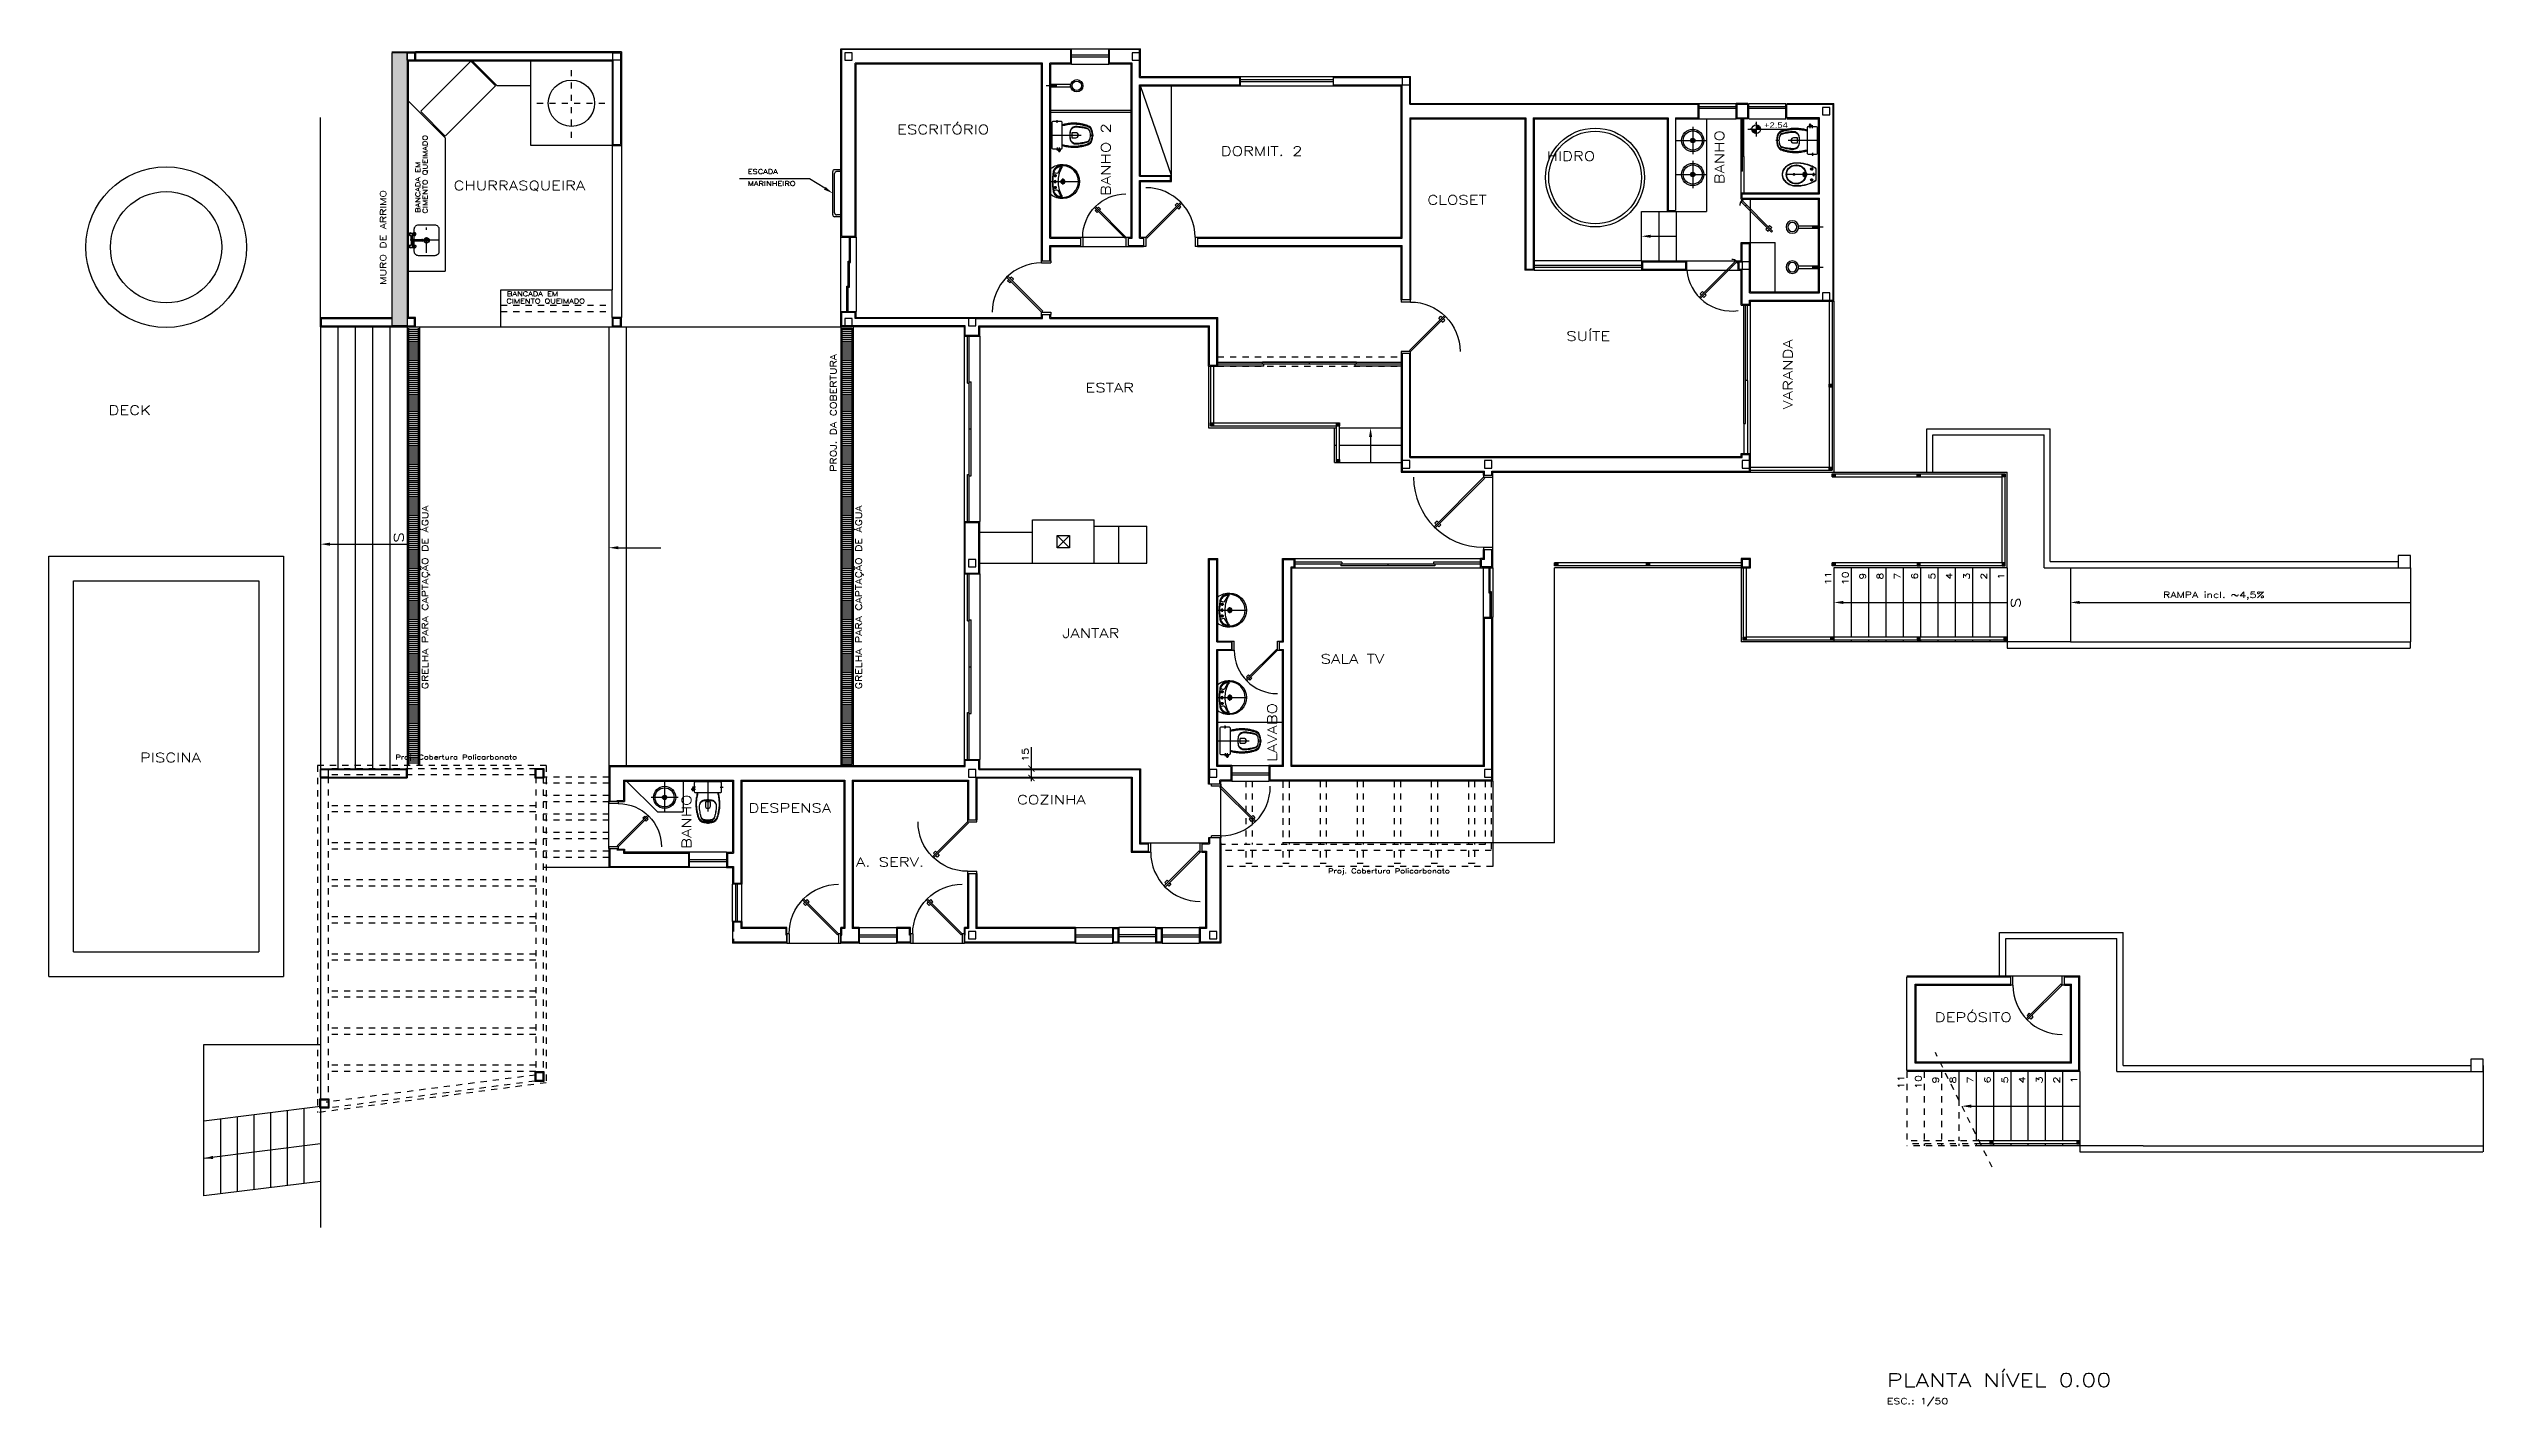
# Model space of a CAD drawing. Extents: x 285 to 405, y 94 to 191.
# Drawn here: x 284.77 to 324.16, y 94.08 to 116.05 of the extents above; entities that cross this region are included whole.
import ezdxf
from ezdxf.enums import TextEntityAlignment as Align

# ---------------------------------------------------------------- set-up
doc = ezdxf.new("R2010")
doc.units = 0
for name, pattern in [('DASHDOT', [1, 0.5, -0.25, 0, -0.25]), ('DASHDOT2', [0.5, 0.25, -0.125, 0, -0.125]), ('DASHED2', [9.525, 6.35, -3.175]), ('DIVIDE2', [15.875, 6.35, -3.175, 0, -3.175, 0, -3.175]), ('HIDDEN', [9.525, 6.35, -3.175]), ('PHANTOM2', [31.75, 15.875, -3.175, 3.175, -3.175, 3.175, -3.175])]:
    doc.linetypes.add(name, pattern=pattern)
doc.layers.get('0').update_dxf_attribs({"linetype": 'CONTINUOUS'})
doc.layers.get('DEFPOINTS').update_dxf_attribs({"linetype": 'CONTINUOUS'})
for name, color, linetype in [('A-ALVENA', 4, 'CONTINUOUS'), ('A-LINE-10', 1, 'CONTINUOUS'), ('A-LINE-20', 2, 'CONTINUOUS'), ('A-LINE-30', 3, 'CONTINUOUS'), ('A-PROJ-IN', 53, 'HIDDEN'), ('A-PROJ-SU', 31, 'DASHED2'), ('A-REVEST', 25, 'CONTINUOUS'), ('BANHO', 2, 'CONTINUOUS'), ('C-LINE-20', 2, 'CONTINUOUS'), ('C-LINE-50', 5, 'CONTINUOUS'), ('C-PILAR', 5, 'CONTINUOUS'), ('COTAS', 3, 'CONTINUOUS'), ('D-000-80', 113, 'CONTINUOUS'), ('G-CH-DET', 174, 'DIVIDE2'), ('G-EX-ALV', 62, 'PHANTOM2'), ('G-HAT-20', 232, 'CONTINUOUS'), ('LAYC', 2, 'CONTINUOUS'), ('LAYF', 2, 'CONTINUOUS'), ('SAN', 2, 'CONTINUOUS'), ('SANFINAL', 1, 'CONTINUOUS'), ('SANHIDRO', 1, 'DASHDOT'), ('T-TEXT-20', 2, 'CONTINUOUS'), ('T-TEXT-30', 3, 'CONTINUOUS'), ('T-TEXT-50', 5, 'CONTINUOUS'), ('T-TEXT-60', 6, 'CONTINUOUS')]:
    doc.layers.add(name, color=color, linetype=linetype)
doc.styles.add('50-120', font='romans.shx', dxfattribs={"width": 1.3, "height": 0.15})
doc.styles.add('50-175', font='romans.shx', dxfattribs={"width": 1.3, "height": 0.21875})
doc.styles.add('50-60', font='romans.shx', dxfattribs={"height": 0.075})
doc.styles.add('50-80', font='romans.shx', dxfattribs={"width": 1.3, "height": 0.1})
doc.styles.add('80', font='BRASIL.SHX', dxfattribs={"width": 1.3, "height": 0.0875})
doc.dimstyles.new('50-80', dxfattribs={"dimscale": 0.5, "dimtxt": 1, "dimasz": 0.2, "dimexe": 0.1, "dimexo": 0.25, "dimgap": 0.1, "dimtad": 1, "dimdec": 1, "dimlfac": 100, "dimzin": 13, "dimdsep": 46, "dimtxsty": '50-80', "dimblk1": 'OBLIQUE', "dimblk2": 'OBLIQUE', "dimsah": 1, "dimcen": 0.2, "dimdle": 0.1, "dimclrd": 150, "dimclre": 1, "dimclrt": 256, "dimadec": 0, "dimazin": 0, "dimtfac": 1, "dimtdec": 4, "dimtmove": 2, "dimatfit": 3, "dimldrblk": 'OBLIQUE', "dimfxl": 1, "dimtolj": 1, "dimtzin": 0, "dimarcsym": 0})

msp = doc.modelspace()

# ---------------------------------------------------------------- texts
at = {"layer": 'T-TEXT-20', "ltscale": 0.0005, "width": 1.3}
for s, height, rotation, style, p in [('CIMENTO QUEIMADO', 0.075, 90, '50-60', (290.894, 113.3821)), ('BANCADA EM ', 0.075, 90, '50-60', (290.7762, 113.3915)), ('11', 0.1, 90, '50-80', (313.6068, 107.3691)), ('10', 0.1, 90, '50-80', (313.8868, 107.3691)), ('9', 0.1, 90, '50-80', (314.1668, 107.4574)), ('8', 0.1, 90, '50-80', (314.4468, 107.4574)), ('7', 0.1, 90, '50-80', (314.7268, 107.4574)), ('6', 0.1, 90, '50-80', (315.0068, 107.4574)), ('5', 0.1, 90, '50-80', (315.2868, 107.4574)), ('4', 0.1, 90, '50-80', (315.5668, 107.4574)), ('3', 0.1, 90, '50-80', (315.8468, 107.4574)), ('2', 0.1, 90, '50-80', (316.1268, 107.4574)), ('1', 0.1, 90, '50-80', (316.4068, 107.4574)), ('Proj. Cobertura Policarbonato', 0.075, 360, '50-60', (290.3766, 104.5482)), ('Proj. Cobertura Policarbonato', 0.075, 360, '50-60', (305.4678, 102.7063)), ('11', 0.1, 90, '50-80', (314.7859, 99.2184)), ('10', 0.1, 90, '50-80', (315.0659, 99.2184)), ('9', 0.1, 90, '50-80', (315.3459, 99.3067)), ('8', 0.1, 90, '50-80', (315.6259, 99.3067)), ('7', 0.1, 90, '50-80', (315.9059, 99.3067)), ('6', 0.1, 90, '50-80', (316.1859, 99.3067)), ('5', 0.1, 90, '50-80', (316.4659, 99.3067)), ('4', 0.1, 90, '50-80', (316.7459, 99.3067)), ('3', 0.1, 90, '50-80', (317.0259, 99.3067)), ('2', 0.1, 90, '50-80', (317.3059, 99.3067)), ('1', 0.1, 90, '50-80', (317.5859, 99.3067))]:
    msp.add_text(s, height=height, rotation=rotation, dxfattribs=dict(at, style=style)).set_placement(p)
for s, height, style, p in [('ESCADA ', 0.075, '50-60', (296.0762, 114.0227)), ('MARINHEIRO', 0.075, '50-60', (296.0762, 113.8305)), ('CIMENTO QUEIMADO', 0.075, '50-60', (292.1716, 111.9277)), ('BANCADA EM ', 0.075, '50-60', (292.1811, 112.0455)), ('ESC.: 1/50', 0.1, '50-80', (314.5081, 94.1147))]:
    msp.add_text(s, height=height, dxfattribs=dict(at, style=style)).set_placement(p)
at = {"layer": 'T-TEXT-30', "ltscale": 0.0005, "style": '50-80', "width": 1.3}
for s, p in [('MURO DE ARRIMO', (290.2277, 112.2299)), ('PROJ. DA COBERTURA', (297.513, 109.2031)), ('GRELHA PARA CAPTAÇÃO DE ÁGUA', (290.9067, 105.6849)), ('GRELHA PARA CAPTAÇÃO DE ÁGUA', (297.9221, 105.6849))]:
    msp.add_text(s, height=0.1, rotation=90, dxfattribs=at).set_placement(p)
msp.add_text('RAMPA incl. ~4,5%', height=0.1, dxfattribs=at).set_placement((318.9772, 107.1624))
at = {"layer": 'T-TEXT-50', "ltscale": 0.0005, "style": '50-120', "width": 1.3}
for s, p in [('ESCRITÓRIO', (298.495, 114.6669)), ('DORMIT. 2', (303.7319, 114.3159)), ('HIDRO', (309.003, 114.2354)), ('CHURRASQUEIRA', (291.3173, 113.7596)), ('CLOSET', (307.0733, 113.5263)), ('SUÍTE', (309.3213, 111.3234)), ('ESTAR', (301.542, 110.489)), ('DECK', (285.735, 110.1254)), ('JANTAR', (301.1641, 106.5171)), ('SALA TV', (305.3472, 106.1005)), ('PISCINA', (286.2436, 104.5028)), ('DESPENSA', (296.0898, 103.6879)), ('COZINHA', (300.4348, 103.8221)), ('A. SERV.', (297.8268, 102.8136)), ('DEPÓSITO', (315.2827, 100.302))]:
    msp.add_text(s, height=0.15, dxfattribs=at).set_placement(p)
for s, p in [('BANHO 2', (301.9461, 113.6657)), ('BANHO', (311.8741, 113.8538)), ('VARANDA', (312.9821, 110.2109)), ('S', (290.5068, 108.0559)), ('S', (316.6675, 106.9986)), ('LAVABO', (304.6374, 104.5098)), ('BANHO', (295.1627, 103.1027))]:
    msp.add_text(s, height=0.15, rotation=90, dxfattribs=at).set_placement(p)
at = {"layer": 'T-TEXT-60', "ltscale": 0.0005, "style": '50-175', "width": 1.3}
msp.add_text('PLANTA NÍVEL 0.00', height=0.21875, dxfattribs=at).set_placement((314.5081, 94.3959))

# ---------------------------------------------------------------- blocks, each defined once
blk = doc.blocks.new('B-7-S')
at = {"layer": 'SAN'}
for points in [[(0, -0.59, 0.156649), (0.085, -0.565, 0.098499), (0.149, -0.495, 0.096218), (0.182, -0.405), (0.184, -0.385), (0.185, -0.364), (0.185, -0.344), (0.185, -0.325), (0.184, -0.304), (0.182, -0.284), (0.179, -0.265), (0.175, -0.244), (0.172, -0.225), (0.167, -0.204), (0.159, -0.174), (0.148, -0.144), (0.14, -0.124), (0.132, -0.104), (0.115, -0.072), (0.1, -0.044, 0.280734), (0.092, -0.04), (0.088, -0.04), (0, -0.04), (-0.088, -0.04), (-0.092, -0.04, 0.280734), (-0.1, -0.044), (-0.115, -0.072), (-0.132, -0.104), (-0.14, -0.124), (-0.148, -0.144), (-0.159, -0.174), (-0.167, -0.204), (-0.172, -0.225), (-0.175, -0.244), (-0.179, -0.265), (-0.182, -0.284), (-0.184, -0.304), (-0.185, -0.325), (-0.185, -0.344), (-0.185, -0.364), (-0.184, -0.385), (-0.182, -0.405, 0.096218), (-0.149, -0.495, 0.098499), (-0.085, -0.565, 0.156649)], [(0, -0.203, -0.182591), (0.1, -0.239, -0.165548), (0.15, -0.325, -0.049721), (0.153, -0.364, -0.069197), (0.146, -0.415, -0.141377), (0.1, -0.484, -0.186251), (0, -0.522, -0.186251), (-0.1, -0.484, -0.141377), (-0.146, -0.415, -0.069197), (-0.153, -0.364, -0.049721), (-0.15, -0.325, -0.165548), (-0.1, -0.239, -0.182591)]]:
    blk.add_lwpolyline(points, format="xyb", close=True, dxfattribs=at)
for centre, radius in [((-0.087, -0.11), 0.0175), ((0, -0.082), 0.0175), ((0, -0.397), 0.014), ((0.087, -0.11), 0.0175)]:
    blk.add_circle(centre, radius, dxfattribs=at)
blk.add_arc((0, -0.222), 0.035, 166.6829, 13.3171, dxfattribs=at)
at = {"layer": 'SAN', "linetype": 'HIDDEN'}
blk.add_arc((0, -0.222), 0.035, 13.3171, 166.6829, dxfattribs=at)
at = {"layer": 'SANFINAL'}
for points in [[(-0.088, -0.04, 0.269257), (-0.095, -0.044), (-0.111, -0.073), (-0.128, -0.106), (-0.136, -0.126), (-0.144, -0.146), (-0.155, -0.176), (-0.163, -0.205), (-0.168, -0.225), (-0.172, -0.245), (-0.175, -0.265), (-0.178, -0.285), (-0.18, -0.305), (-0.181, -0.325), (-0.181, -0.345), (-0.181, -0.364), (-0.181, -0.384), (-0.179, -0.404, 0.096086), (-0.146, -0.492, 0.098444), (-0.082, -0.561, 0.156554), (0, -0.586), (0, -0.586, 0.156554), (0.082, -0.561, 0.098444), (0.146, -0.492, 0.096086), (0.179, -0.404), (0.181, -0.384), (0.181, -0.364), (0.181, -0.345), (0.181, -0.325), (0.18, -0.305), (0.178, -0.285), (0.175, -0.265), (0.172, -0.245), (0.168, -0.225), (0.163, -0.205), (0.155, -0.176), (0.144, -0.146), (0.136, -0.126), (0.128, -0.106), (0.111, -0.073), (0.095, -0.044, 0.269257), (0.088, -0.04)], [(0, -0.515, -0.186378), (-0.095, -0.479, -0.141346), (-0.139, -0.412, -0.069198), (-0.146, -0.364, -0.049693), (-0.143, -0.326, -0.332481), (-0.012, -0.21, -0.021117), (0, -0.21), (0, -0.21, -0.021117), (0.012, -0.21, -0.332481), (0.143, -0.326, -0.049693), (0.146, -0.364, -0.069198), (0.139, -0.412, -0.141346), (0.095, -0.479, -0.186378), (0, -0.515, -0.186378)]]:
    blk.add_lwpolyline(points, format="xyb", dxfattribs=at)
blk.add_arc((0, -0.222), 0.0225, 151.4933, 28.5067, dxfattribs=at)
at = {"layer": 'SANFINAL', "linetype": 'HIDDEN'}
blk.add_arc((0, -0.222), 0.0225, 28.5067, 151.4933, dxfattribs=at)
at = {"layer": 'SANHIDRO'}
for p, q in [((-0.112, -0.11), (-0.066, -0.11)), ((-0.087, -0.133), (-0.087, -0.09)), ((-0.043, -0.222), (0.042, -0.222)), ((-0.026, -0.082), (0.025, -0.082)), ((0, -0.035), (0, -0.595)), ((0.112, -0.11), (0.066, -0.11)), ((0.087, -0.133), (0.087, -0.09)), ((-0.022, -0.397), (0.021, -0.397))]:
    blk.add_line(p, q, dxfattribs=at)
at = {"flags": 3}
blk.add_attdef('CODIGO', text='', height=0.024, dxfattribs=at).set_placement((0, 0), align=Align.MIDDLE)
blk = doc.blocks.new('CP-818-S')
at = {"layer": 'SAN'}
for points in [[(0, -0.185), (0.205, -0.185, 0.059373), (0.21, -0.184, 0.333509), (0.222, -0.169), (0.222, -0.15), (0.222, -0.119), (0.222, -0.109), (0.225, -0.109, 0.252251), (0.225, -0.109, 0.160103), (0.228, -0.1, 0.160103), (0.225, -0.091, 0.252251), (0.225, -0.091), (0.222, -0.091), (0.222, -0.032, 0.327853), (0.207, -0.015, 0.087637), (0.204, -0.015), (0, -0.015), (-0.204, -0.015, 0.087637), (-0.207, -0.015, 0.327853), (-0.222, -0.032), (-0.222, -0.091), (-0.225, -0.091, 0.252251), (-0.225, -0.091, 0.160103), (-0.228, -0.1, 0.160103), (-0.225, -0.109, 0.252251), (-0.225, -0.109), (-0.222, -0.109), (-0.222, -0.119), (-0.236, -0.119), (-0.236, -0.117), (-0.252, -0.117), (-0.252, -0.135), (-0.252, -0.153), (-0.236, -0.153), (-0.236, -0.15), (-0.222, -0.15), (-0.222, -0.169, 0.333509), (-0.21, -0.184, 0.059373), (-0.205, -0.185)], [(0, -0.312, -0.041434), (0.06, -0.317, -0.129651), (0.1, -0.333, -0.234583), (0.134, -0.4, -0.044678), (0.126, -0.5, -0.031614), (0.108, -0.58, -0.152477), (0.091, -0.61, -0.148725), (0.057, -0.628, -0.031624), (0.044, -0.63, -0.035113), (0, -0.635, -0.035113), (-0.044, -0.63, -0.031624), (-0.057, -0.628, -0.148725), (-0.091, -0.61, -0.152477), (-0.108, -0.58, -0.031614), (-0.126, -0.5, -0.044678), (-0.135, -0.4, -0.234583), (-0.1, -0.333, -0.129651), (-0.06, -0.317, -0.041434)], [(-0.04, -0.406, 0.164444), (-0.032, -0.43, 0.245936), (0, -0.445, 0.245936), (0.032, -0.43, 0.164444), (0.04, -0.406), (0.04, -0.341, 0.108885), (-0.04, -0.341)]]:
    blk.add_lwpolyline(points, format="xyb", close=True, dxfattribs=at)
blk.add_lwpolyline([(-0.167, -0.185, -0.003882), (-0.177, -0.22, 0.024258), (-0.19, -0.3, 0.02486), (-0.195, -0.35, 0.033324), (-0.194, -0.4, 0.02486), (-0.191, -0.44, 0.012268), (-0.184, -0.49, 0.015806), (-0.172, -0.54, 0.026699), (-0.157, -0.59, 0.021919), (-0.15, -0.61, 0.174675), (-0.1, -0.658, 0.045452), (-0.07, -0.668, 0.022856), (-0.057, -0.671, 0.041289), (-0.03, -0.675, 0.052091), (-0.023, -0.676, 0.04333), (0, -0.676, 0.04333), (0.023, -0.676, 0.052091), (0.03, -0.675, 0.041289), (0.057, -0.671, 0.022856), (0.07, -0.668, 0.045452), (0.1, -0.658, 0.174675), (0.149, -0.61, 0.021919), (0.157, -0.59, 0.026699), (0.172, -0.54, 0.015806), (0.184, -0.49, 0.012268), (0.191, -0.44, 0.02486), (0.194, -0.4, 0.033324), (0.194, -0.35, 0.02486), (0.19, -0.3, 0.024258), (0.177, -0.22, -0.003882), (0.167, -0.185)], format="xyb", dxfattribs=at)
at = {"layer": 'SANFINAL'}
for points in [[(-0.236, -0.119), (-0.236, -0.135), (-0.236, -0.15)], [(-0.225, -0.108), (-0.225, -0.1), (-0.225, -0.092)], [(-0.222, -0.091), (-0.222, -0.109)], [(-0.222, -0.119), (-0.222, -0.15)], [(0.222, -0.091), (0.222, -0.109)], [(0.225, -0.108), (0.225, -0.1), (0.225, -0.092)]]:
    blk.add_lwpolyline(points, dxfattribs=at)
blk.add_lwpolyline([(0.155, -0.188, 0.003849), (0.165, -0.223, -0.027799), (0.18, -0.313, -0.018883), (0.183, -0.351, -0.033646), (0.182, -0.399, -0.016781), (0.18, -0.426, -0.015438), (0.172, -0.488, -0.023716), (0.154, -0.561, -0.013571), (0.146, -0.586, -0.02186), (0.139, -0.605, -0.173345), (0.095, -0.648, -0.045814), (0.067, -0.656, -0.024058), (0.055, -0.659, -0.042614), (0.029, -0.663, -0.066108), (0.023, -0.664, -0.047154), (0, -0.664, -0.047154), (-0.023, -0.664, -0.066108), (-0.029, -0.663, -0.042614), (-0.055, -0.659, -0.024058), (-0.067, -0.656, -0.045814), (-0.095, -0.648, -0.173345), (-0.139, -0.605, -0.02186), (-0.146, -0.586, -0.013571), (-0.154, -0.561, -0.023716), (-0.172, -0.488, -0.015438), (-0.18, -0.426, -0.016781), (-0.182, -0.399, -0.033646), (-0.183, -0.351, -0.018883), (-0.18, -0.313, -0.027799), (-0.165, -0.223, 0.003849), (-0.155, -0.188)], format="xyb", dxfattribs=at)
blk.add_lwpolyline([(0, -0.306, 0.041331), (-0.061, -0.311, 0.129345), (-0.104, -0.328, 0.234638), (-0.14, -0.4, 0.044666), (-0.132, -0.501, 0.031515), (-0.114, -0.581, 0.151063), (-0.095, -0.614, 0.148094), (-0.059, -0.634, 0.031073), (-0.045, -0.636, 0.035055), (0, -0.641, 0.035055), (0.045, -0.636, 0.031073), (0.059, -0.634, 0.148094), (0.095, -0.614, 0.151063), (0.114, -0.581, 0.031515), (0.132, -0.501, 0.044666), (0.14, -0.4, 0.234638), (0.104, -0.328, 0.129345), (0.061, -0.311, 0.041331)], format="xyb", close=True, dxfattribs=at)
at = {"layer": 'SANHIDRO'}
for p, q in [((-0.199, -0.135), (-0.272, -0.135)), ((-0.199, -0.1), (-0.246, -0.1)), ((0.199, -0.1), (0.246, -0.1))]:
    blk.add_line(p, q, dxfattribs=at)
blk.add_lwpolyline([(0, 0.009), (0, -0.65), (0, -0.69)], dxfattribs=at)
at = {"flags": 3}
blk.add_attdef('CODIGO', text='', height=0.024, dxfattribs=at).set_placement((0, 0), align=Align.MIDDLE)
blk = doc.blocks.new('CHUV-S')
at = {"layer": 'BANHO'}
for p, q in [((-0.1, -1.62), (-0.1, 0)), ((-0.1, -1.62), (-0.1, 0)), ((-0.1, -1.62), (-0.1, 0)), ((0.1, 0), (-0.1, 0)), ((0.1, -1.62), (0.1, 0))]:
    blk.add_line(p, q, dxfattribs=at)
at = {"layer": 'BANHO', "color": 155}
blk.add_line((0, -0.5), (0, 0.38), dxfattribs=at)
at = {"layer": 'BANHO'}
blk.add_circle((0, -2.11), 0.5, dxfattribs=at)
at = {"layer": 'BANHO', "color": 155}
blk.add_circle((0, -2.11), 0.375, dxfattribs=at)
blk = doc.blocks.new('82E-50')
at = {"color": 3}
for p, q in [((0.085, 0), (0.651, 0.566)), ((0.103, -0.018), (0.668, 0.548)), ((0.651, 0.566), (0.668, 0.548)), ((0.085, 0), (0.103, -0.018))]:
    blk.add_line(p, q, dxfattribs=at)
at = {"color": 1}
for p, q in [((0.559, 0.516), (0.594, 0.552)), ((0.58, 0.495), (0.559, 0.516)), ((0.615, 0.53), (0.594, 0.552)), ((0.619, 0.456), (0.598, 0.477)), ((0.619, 0.456), (0.654, 0.491)), ((0.654, 0.491), (0.633, 0.513)), ((0.05, 0), (0.085, 0)), ((0.05, 0), (0.05, -0.15)), ((0.085, 0), (0.085, -0.15)), ((0.885, 0), (0.92, 0)), ((0.885, 0), (0.885, -0.15)), ((0.92, 0), (0.92, -0.15)), ((0.085, -0.15), (0.05, -0.15)), ((0.92, -0.15), (0.885, -0.15))]:
    blk.add_line(p, q, dxfattribs=at)
at = {"color": 4}
for p, q in [((0.05, -0.025), (0.05, -0.125)), ((0.92, -0.025), (0.92, -0.125))]:
    blk.add_line(p, q, dxfattribs=at)
at = {"color": 1}
blk.add_arc((0.085, 0), 0.8, 0, 90, dxfattribs=at)
blk = doc.blocks.new('L-41-S')
at = {"layer": 'SAN'}
for radius in [0.18, 0.0355]:
    blk.add_circle((0, -0.265), radius, dxfattribs=at)
at = {"layer": 'SANFINAL'}
for radius in [0.155, 0.0225]:
    blk.add_circle((0, -0.265), radius, dxfattribs=at)
at = {"layer": 'SANHIDRO', "linetype": 'DASHDOT'}
for points in [[(0, 0), (0, -0.485)], [(0.22, -0.265), (-0.22, -0.265)]]:
    blk.add_lwpolyline(points, dxfattribs=at)
at = {"flags": 3}
blk.add_attdef('CODIGO', text='', height=0.024, dxfattribs=at).set_placement((0, 0), align=Align.MIDDLE)
blk = doc.blocks.new('*X4')
at = {"color": 0}
for p, q in [((40.498, 34.829), (40.507, 34.838)), ((40.498, 34.834), (40.502, 34.838)), ((40.498, 34.824), (40.511, 34.837)), ((40.498, 34.819), (40.516, 34.836)), ((40.498, 34.813), (40.52, 34.835)), ((40.498, 34.808), (40.524, 34.834)), ((40.498, 34.803), (40.528, 34.833)), ((40.498, 34.797), (40.532, 34.831)), ((40.498, 34.792), (40.536, 34.829)), ((40.498, 34.787), (40.539, 34.828)), ((40.498, 34.781), (40.543, 34.826)), ((40.498, 34.776), (40.546, 34.824)), ((40.498, 34.771), (40.549, 34.822)), ((40.498, 34.765), (40.552, 34.819)), ((40.498, 34.76), (40.555, 34.817)), ((40.498, 34.755), (40.558, 34.814)), ((40.499, 34.75), (40.561, 34.812)), ((40.505, 34.75), (40.563, 34.809)), ((40.51, 34.75), (40.566, 34.806)), ((40.515, 34.75), (40.568, 34.803)), ((40.52, 34.75), (40.57, 34.8)), ((40.526, 34.75), (40.572, 34.797)), ((40.531, 34.75), (40.574, 34.794)), ((40.536, 34.75), (40.576, 34.79)), ((40.542, 34.75), (40.578, 34.787)), ((40.547, 34.75), (40.58, 34.783)), ((40.552, 34.75), (40.581, 34.779)), ((40.558, 34.75), (40.582, 34.775)), ((40.563, 34.75), (40.583, 34.771)), ((40.568, 34.75), (40.584, 34.767)), ((40.573, 34.75), (40.585, 34.762)), ((40.579, 34.75), (40.586, 34.757)), ((40.584, 34.75), (40.586, 34.752))]:
    blk.add_line(p, q, dxfattribs=at)
blk = doc.blocks.new('*X5')
at = {"color": 0}
for p, q in [((40.411, 34.742), (40.42, 34.75)), ((40.411, 34.747), (40.414, 34.75)), ((40.412, 34.737), (40.425, 34.75)), ((40.413, 34.733), (40.43, 34.75)), ((40.414, 34.728), (40.436, 34.75)), ((40.415, 34.724), (40.441, 34.75)), ((40.416, 34.72), (40.446, 34.75)), ((40.418, 34.717), (40.451, 34.75)), ((40.419, 34.713), (40.457, 34.75)), ((40.421, 34.709), (40.462, 34.75)), ((40.423, 34.706), (40.467, 34.75)), ((40.425, 34.703), (40.473, 34.75)), ((40.427, 34.7), (40.478, 34.75)), ((40.429, 34.697), (40.483, 34.75)), ((40.432, 34.694), (40.489, 34.75)), ((40.434, 34.691), (40.494, 34.75)), ((40.437, 34.688), (40.498, 34.75)), ((40.44, 34.686), (40.498, 34.744)), ((40.442, 34.683), (40.498, 34.739)), ((40.445, 34.681), (40.498, 34.734)), ((40.448, 34.679), (40.498, 34.728)), ((40.452, 34.676), (40.498, 34.723)), ((40.455, 34.674), (40.498, 34.718)), ((40.458, 34.673), (40.498, 34.712)), ((40.462, 34.671), (40.498, 34.707)), ((40.466, 34.669), (40.498, 34.702)), ((40.47, 34.668), (40.498, 34.697)), ((40.474, 34.666), (40.498, 34.691)), ((40.478, 34.665), (40.498, 34.686)), ((40.482, 34.664), (40.498, 34.681)), ((40.487, 34.664), (40.498, 34.675)), ((40.492, 34.663), (40.498, 34.67)), ((40.497, 34.663), (40.498, 34.665))]:
    blk.add_line(p, q, dxfattribs=at)
blk = doc.blocks.new('NIVEL')
at = {"color": 1}
for p, q in [((-0.145, 0), (0.65, 0)), ((-0.097, 0), (-0.108, 0)), ((-0.009, 0.119), (-0.009, -0.116)), ((-0.009, 0.087), (-0.009, 0.096))]:
    blk.add_line(p, q, dxfattribs=at)
blk.add_circle((-0.009, 0), 0.07, dxfattribs=at)
at = {"color": 1, "xscale": 0.8, "yscale": 0.8, "zscale": 0.8}
for name in ['*X4', '*X5']:
    blk.add_blockref(name, (-32.408, -27.8), dxfattribs=at)
at = {"color": 2, "style": '80', "width": 1.3}
for p in [(0.117, 0.024), (0.117, -0.122)]:
    blk.add_attdef('NIVEL', p, '', height=0.0875, dxfattribs=at)
blk = doc.blocks.new('L91-C9-S')
at = {"layer": 'SAN'}
for points in [[(0, -0.465, -0.404815), (-0.276, -0.196, -0.176085), (-0.215, -0.004, -0.232056), (-0.207, 0), (0, 0), (0.207, 0, -0.232056), (0.215, -0.004, -0.176085), (0.276, -0.196, -0.404715), (0, -0.465)], [(0.228, -0.175, 0.040596), (0.21, -0.165, 0.125199), (0, -0.115, 0.125199), (-0.21, -0.165, 0.040596), (-0.228, -0.175)]]:
    blk.add_lwpolyline(points, format="xyb", dxfattribs=at)
for points in [[(0, -0.445, 0.404815), (0.256, -0.195, 0.074583), (0.25, -0.125, 0.158422), (0.213, -0.065, 0.150216), (0.15, -0.035, 0.021002), (0.06, -0.025, 0.008328), (0, -0.024, 0.008328), (-0.06, -0.025, 0.021002), (-0.15, -0.035, 0.150216), (-0.213, -0.065, 0.158422), (-0.25, -0.125, 0.074583), (-0.256, -0.195, 0.404815)], [(0, -0.23, 1), (0, -0.16, 1)], [(0, -0.086, 1), (0, -0.051, 1)]]:
    blk.add_lwpolyline(points, format="xyb", close=True, dxfattribs=at)
at = {"layer": 'SAN', "linetype": 'HIDDEN'}
for centre in [(-0.095, -0.069), (0.095, -0.069)]:
    blk.add_circle(centre, 0.0175, dxfattribs=at)
at = {"layer": 'SANFINAL'}
for points in [[(0.228, -0.175, -0.004766), (0.23, -0.176, -0.296826), (0.235, -0.189, 0.102083), (0.235, -0.135, 0.186378), (0.19, -0.065, 0.138198), (0.135, -0.04, 0.037019), (0, -0.03, 0.037019), (-0.135, -0.04, 0.138198), (-0.19, -0.065, 0.186378), (-0.235, -0.135, 0.102083), (-0.235, -0.189, -0.296826), (-0.23, -0.176, -0.004766), (-0.228, -0.175)], [(-0.228, -0.175, -0.263899), (-0.215, -0.152, -0.052487), (-0.16, -0.127, 0.317586), (-0.137, -0.097, 0.080881), (-0.144, -0.057, 0.081406), (-0.145, -0.054, 0.31626), (-0.164, -0.048)], [(0.164, -0.048, 0.31626), (0.145, -0.054, 0.081406), (0.144, -0.057, 0.080881), (0.137, -0.097, 0.317586), (0.16, -0.127, -0.052487), (0.215, -0.152, -0.263899), (0.228, -0.175)]]:
    blk.add_lwpolyline(points, format="xyb", dxfattribs=at)
blk.add_lwpolyline([(0, -0.217, 1), (0, -0.172, 1)], format="xyb", close=True, dxfattribs=at)
at = {"layer": 'SANHIDRO'}
for p, q in [((0, 0.007), (0, -0.47)), ((-0.117, -0.069), (-0.072, -0.069)), ((-0.095, -0.047), (-0.095, -0.092)), ((0.117, -0.069), (0.072, -0.069)), ((0.095, -0.047), (0.095, -0.092))]:
    blk.add_line(p, q, dxfattribs=at)
for points in [[(-0.05, -0.195), (0, -0.195), (0.05, -0.195)], [(0.025, -0.069), (0, -0.069), (-0.025, -0.069)]]:
    blk.add_lwpolyline(points, dxfattribs=at)
at = {"flags": 3}
blk.add_attdef('CODIGO', text='', height=0.024, dxfattribs=at).set_placement((0, 0), align=Align.MIDDLE)
blk = doc.blocks.new('72E-50')
at = {"color": 3}
for p, q in [((0.085, 0), (0.579, 0.495)), ((0.1, -0.015), (0.595, 0.48)), ((0.579, 0.495), (0.595, 0.48)), ((0.085, 0), (0.1, -0.015))]:
    blk.add_line(p, q, dxfattribs=at)
at = {"color": 1}
for p, q in [((0.499, 0.452), (0.53, 0.483)), ((0.518, 0.433), (0.499, 0.452)), ((0.549, 0.464), (0.53, 0.483)), ((0.552, 0.399), (0.533, 0.418)), ((0.552, 0.399), (0.583, 0.43)), ((0.583, 0.43), (0.564, 0.449)), ((0.085, 0), (0.05, 0)), ((0.05, 0), (0.05, -0.15)), ((0.085, 0), (0.085, -0.15)), ((0.784, 0), (0.784, -0.15)), ((0.82, 0), (0.82, -0.15)), ((0.085, -0.15), (0.05, -0.15)), ((0.819, -0.15), (0.784, -0.15)), ((0.819, 0), (0.784, 0))]:
    blk.add_line(p, q, dxfattribs=at)
at = {"color": 4}
for p, q in [((0.05, -0.025), (0.05, -0.125)), ((0.82, -0.025), (0.82, -0.125))]:
    blk.add_line(p, q, dxfattribs=at)
at = {"color": 1}
blk.add_arc((0.085, 0), 0.7, 0, 90, dxfattribs=at)
blk = doc.blocks.new('C3')
at = {"layer": 'LAYC'}
blk.add_lwpolyline([(0.18, -0.2), (-0.18, -0.2, -0.414214), (-0.25, -0.13), (-0.25, 0.13, -0.414214), (-0.18, 0.2), (0.18, 0.2, -0.414214), (0.25, 0.13), (0.25, -0.13, -0.414214)], format="xyb", close=True, dxfattribs=at)
at = {"layer": 'LAYF', "linetype": 'DASHDOT2'}
for p, q in [((-0.205, 0), (0.205, 0)), ((0, -0.205), (0, 0.205))]:
    blk.add_line(p, q, dxfattribs=at)
at = {"layer": 'LAYF'}
for radius in [0.0425, 0.0225]:
    blk.add_circle((0, 0), radius, dxfattribs=at)
blk = doc.blocks.new('_ARCHTICK')
at = {"color": 0, "linetype": 'ByBlock', "const_width": 0.15}
blk.add_lwpolyline([(-0.5, -0.5), (0.5, 0.5)], dxfattribs=at)
blk = doc.blocks.new('*D12')
at = {"color": 1, "linetype": 'ByBlock'}
for p, q in [((300.454, 104.399), (300.717, 104.399)), ((300.667, 104.399), (300.667, 104.747)), ((300.667, 104.199), (300.667, 104.399)), ((300.454, 104.249), (300.717, 104.249))]:
    blk.add_line(p, q, dxfattribs=at)
at = {"layer": 'DEFPOINTS', "color": 0, "linetype": 'ByBlock'}
for p in [(300.329, 104.399), (300.667, 104.399), (300.329, 104.249)]:
    blk.add_point(p, dxfattribs=at)
at = {"color": 1, "linetype": 'ByBlock', "xscale": 0.1, "yscale": 0.1, "zscale": 0.1}
for p, rotation in [((300.667, 104.399), 90), ((300.667, 104.249), 270)]:
    blk.add_blockref('_ARCHTICK', p, dxfattribs=dict(at, rotation=rotation))
at = {"linetype": 'ByBlock', "insert": (300.567, 104.623), "char_height": 0.1, "attachment_point": 5, "rotation": 90, "style": '50-80'}
blk.add_mtext('\\A1;15', dxfattribs=at)
blk = doc.blocks.new('_OBLIQUE')
at = {"color": 0, "linetype": 'ByBlock'}
blk.add_line((-0.5, -0.5), (0.5, 0.5), dxfattribs=at)

# ---------------------------------------------------------------- dimensions: what is measured, and where the dimension line sits
at = {"layer": 'COTAS', "ltscale": 0.0005}
dim = msp.add_linear_dim(base=(300.6671, 104.3991), p1=(300.3289, 104.2491), p2=(300.3289, 104.3991), angle=90, dimstyle='50-80', override={"dimdec": 0, "dimblk1": 'ARCHTICK', "dimblk2": 'ARCHTICK', "dimclrd": 1, "dimtmove": 0}, dxfattribs=at)
dim.commit()
dim.dimension.update_dxf_attribs({"geometry": '*D12', "text_midpoint": (300.5671, 104.623)})

# ---------------------------------------------------------------- hatches: boundary and pattern name
at = {"layer": 'A-LINE-10', "ltscale": 0.0005}
h = msp.add_hatch(dxfattribs=at)
h.set_pattern_fill('ANSI31', color=256, scale=0.01, angle=135, style=0)
h.set_pattern_definition([(180, (316.22392, 101.19059), (-5e-18, -0.03175), [])])
h.paths.add_polyline_path([(290.5866, 104.4691), (290.6916, 104.4691), (290.6916, 107.7241), (290.5866, 107.7241)])
h.paths.add_polyline_path([(290.7466, 107.7241), (290.6916, 107.7241), (290.6916, 104.4691), (290.7466, 104.4691)])
h.paths.add_polyline_path([(290.6916, 109.3241), (290.5866, 109.3241), (290.5866, 107.7241), (290.6916, 107.7241)])
h.paths.add_polyline_path([(290.6916, 107.7241), (290.7466, 107.7241), (290.7466, 109.3241), (290.6916, 109.3241)])
h.paths.add_polyline_path([(290.6916, 111.5291), (290.5866, 111.5291), (290.5866, 109.3241), (290.6916, 109.3241)])
h.paths.add_polyline_path([(290.7466, 111.5291), (290.6916, 111.5291), (290.6916, 109.3241), (290.7466, 109.3241)])
h = msp.add_hatch(dxfattribs=at)
h.set_pattern_fill('ANSI31', color=256, scale=0.01, angle=135, style=0)
h.set_pattern_definition([(180, (323.239268, 101.19059), (-5e-18, -0.03175), [])])
h.paths.add_polyline_path([(297.6019, 104.4691), (297.7069, 104.4691), (297.7069, 107.7241), (297.6019, 107.7241)])
h.paths.add_polyline_path([(297.7619, 107.7241), (297.7069, 107.7241), (297.7069, 104.4691), (297.7619, 104.4691)])
h.paths.add_polyline_path([(297.7069, 109.3241), (297.6019, 109.3241), (297.6019, 107.7241), (297.7069, 107.7241)])
h.paths.add_polyline_path([(297.7069, 107.7241), (297.7619, 107.7241), (297.7619, 109.3241), (297.7069, 109.3241)])
h.paths.add_polyline_path([(297.7069, 111.5291), (297.6019, 111.5291), (297.6019, 109.3241), (297.7069, 109.3241)])
h.paths.add_polyline_path([(297.7619, 111.5291), (297.7069, 111.5291), (297.7069, 109.3241), (297.7619, 109.3241)])
at = {"layer": 'A-LINE-20', "ltscale": 0.0005}
for points in [[(313.5719, 110.5716), (313.6219, 110.5716), (313.6219, 110.6216), (313.5719, 110.6216)], [(303.5619, 109.9441), (303.6119, 109.9441), (303.6119, 109.9941), (303.5619, 109.9941)], [(305.6019, 109.9441), (305.6519, 109.9441), (305.6519, 109.9941), (305.6019, 109.9941)], [(305.6019, 109.3541), (305.6519, 109.3541), (305.6519, 109.4041), (305.6019, 109.4041)], [(313.5719, 109.2291), (313.6219, 109.2291), (313.6219, 109.2791), (313.5719, 109.2791)], [(313.6219, 109.1191), (313.6719, 109.1191), (313.6719, 109.1691), (313.6219, 109.1691)], [(314.9969, 109.1191), (315.0469, 109.1191), (315.0469, 109.1691), (314.9969, 109.1691)], [(316.3719, 109.1191), (316.4219, 109.1191), (316.4219, 109.1691), (316.3719, 109.1691)], [(309.1319, 107.6791), (309.1819, 107.6791), (309.1819, 107.7291), (309.1319, 107.7291)], [(310.6169, 107.6791), (310.6669, 107.6791), (310.6669, 107.7291), (310.6169, 107.7291)], [(313.6219, 107.6791), (313.6719, 107.6791), (313.6719, 107.7291), (313.6219, 107.7291)], [(314.9969, 107.6791), (315.0469, 107.6791), (315.0469, 107.7291), (314.9969, 107.7291)], [(316.3719, 107.6791), (316.4219, 107.6791), (316.4219, 107.7291), (316.3719, 107.7291)], [(312.1819, 106.4791), (312.2319, 106.4791), (312.2319, 106.5291), (312.1819, 106.5291)], [(313.6019, 106.4791), (313.6519, 106.4791), (313.6519, 106.5291), (313.6019, 106.5291)], [(314.9969, 106.4791), (315.0469, 106.4791), (315.0469, 106.5291), (314.9969, 106.5291)], [(316.4019, 106.4791), (316.4519, 106.4791), (316.4519, 106.5291), (316.4019, 106.5291)], [(316.176, 98.3284), (316.226, 98.3284), (316.226, 98.3784), (316.176, 98.3784)], [(317.581, 98.3284), (317.631, 98.3284), (317.631, 98.3784), (317.581, 98.3784)]]:
    msp.add_hatch(color=256, dxfattribs=at).paths.add_polyline_path(points)
at = {"layer": 'G-HAT-20', "ltscale": 0.0005}
h = msp.add_hatch(dxfattribs=at)
h.set_pattern_fill('AR-CONC', color=256, scale=0.001, angle=90, style=0)
h.set_pattern_definition([(140, (323.23927, 101.96059), (0.0159391, 0.1821847), [0.01905, -0.20955]), (85, (323.23927, 101.96059), (-0.1910566, -0.0352428), [0.01524, -0.16764]), (190.451, (323.2406, 101.97577), (-0.1751167, 0.1469425), [0.01619, -0.17809]), (136.1842, (323.18847, 101.96059), (0.0420423, 0.271079), [0.028575, -0.314325]), (186.6356, (323.19197, 101.98318), (-0.2474256, 0.2374042), [0.024285, -0.267135]), (81.184, (323.18847, 101.9606), (-0.2474251, 0.2374046), [0.02286, -0.25146]), (111, (323.20117, 101.98599), (0.1022655, 0.1516149), [0.01905, -0.20955]), (56, (323.20117, 101.98599), (-0.184188, 0.061802), [0.01524, -0.16764]), (161.4514, (323.20969, 101.99862), (-0.0819229, 0.2134165), [0.01619, -0.17809]), (127.5, (323.23927, 101.96059), (-0.08455504, 0.0030886), [0, -0.165608, 0, -0.17018, 0, -0.168275]), (97.5, (323.23927, 101.96059), (-0.10018057, 0.06681966), [0, -0.097028, 0, -0.161798, 0, -0.064135]), (57.5, (323.23927, 101.90395), (0.00572874, 0.1355906), [0, -0.0635, 0, -0.19812, 0, -0.26289]), (47.5, (323.23927, 101.87855), (-0.0254265, 0.1481292), [0, -0.08255, 0, -0.131572, 0, -0.18669])])
h.paths.add_polyline_path([(290.3166, 111.6241), (290.5666, 111.6241), (290.5666, 115.0391), (290.3166, 115.0391)])
h.paths.add_polyline_path([(290.5666, 111.5641), (290.5666, 111.6241), (290.3166, 111.6241), (290.3166, 111.5641)])
h.paths.add_polyline_path([(290.3166, 115.0391), (290.5666, 115.0391), (290.5666, 115.9841), (290.3166, 115.9841)])

# ---------------------------------------------------------------- linework, layer by layer
at = {"color": 1}
for p, q in [((297.0741, 113.9451), (295.9441, 113.9451)), ((297.3245, 113.7897), (297.0741, 113.9451))]:
    msp.add_line(p, q, dxfattribs=at)
at = {"color": 3, "ltscale": 0.0005}
for p, q in [((312.1474, 113.576), (312.1651, 113.5937)), ((312.1474, 113.576), (312.6419, 113.0808)), ((312.1651, 113.5937), (312.6596, 113.0984)), ((312.6419, 113.0808), (312.6596, 113.0984)), ((312.0638, 112.6187), (311.4735, 112.0276)), ((312.0815, 112.601), (311.4912, 112.0099)), ((312.0815, 112.601), (312.0638, 112.6187)), ((311.4912, 112.0099), (311.4735, 112.0276)), ((307.9819, 109.1141), (307.1818, 108.314)), ((307.9819, 109.1141), (307.9996, 109.0965)), ((307.9996, 109.0965), (307.1997, 108.2965)), ((307.1818, 108.314), (307.1995, 108.2963))]:
    msp.add_line(p, q, dxfattribs=at)
at = {"color": 1, "ltscale": 0.0005}
for p, q in [((312.5712, 113.1515), (312.55, 113.1303)), ((312.55, 113.1303), (312.5854, 113.0949)), ((312.6066, 113.1161), (312.5854, 113.0949)), ((312.6101, 113.1904), (312.5889, 113.1692)), ((312.6101, 113.1904), (312.6455, 113.155)), ((312.6455, 113.155), (312.6242, 113.1338)), ((311.2319, 112.6141), (311.2707, 112.6141)), ((311.2669, 112.4641), (311.2319, 112.4641)), ((311.2707, 112.4641), (311.2707, 112.6141)), ((312.1019, 112.4641), (312.1019, 112.6141)), ((311.523, 112.1195), (311.4877, 112.0841)), ((311.4877, 112.0841), (311.5089, 112.0629)), ((311.523, 112.1195), (311.5442, 112.0983)), ((311.5266, 112.0452), (311.5478, 112.024)), ((311.5831, 112.0594), (311.5478, 112.024)), ((311.5619, 112.0806), (311.5831, 112.0594)), ((307.9819, 109.1491), (307.9819, 109.1141)), ((307.9819, 109.1491), (308.1319, 109.1491)), ((307.9819, 109.1141), (308.1319, 109.1141)), ((308.1319, 109.1141), (308.1319, 109.1491)), ((307.2313, 108.4059), (307.196, 108.3706)), ((307.2172, 108.3494), (307.196, 108.3706)), ((307.2525, 108.3847), (307.2313, 108.4059)), ((307.2561, 108.3105), (307.2348, 108.3317)), ((307.2914, 108.3458), (307.2561, 108.3105)), ((307.2914, 108.3458), (307.2702, 108.367)), ((307.9819, 107.9826), (307.9819, 107.9476)), ((307.9819, 107.9826), (308.1319, 107.9826)), ((307.9819, 107.9476), (308.1319, 107.9476)), ((308.1319, 107.9476), (308.1319, 107.9826))]:
    msp.add_line(p, q, dxfattribs=at)
at = {"color": 4, "ltscale": 0.0005}
for p, q in [((311.2557, 112.4791), (311.2557, 112.5991)), ((312.1169, 112.4791), (312.1169, 112.5991)), ((308.0069, 109.1491), (308.1069, 109.1491)), ((308.0069, 107.9476), (308.1069, 107.9476))]:
    msp.add_line(p, q, dxfattribs=at)
at = {"ltscale": 0.0005}
msp.add_line((297.5819, 101.703), (297.5969, 101.703), dxfattribs=at)
at = {"color": 1, "ltscale": 0.0005}
for centre, radius, start, end in [((312.2269, 113.5141), 0.1, 90, 180), ((312.2262, 113.5141), 0.0993, 89.59197, 180), ((312.0019, 112.5384), 0.735, 185.80129, 277.8196), ((312.0027, 112.5391), 0.0993, 0, 90.40803), ((307.9819, 109.1141), 1.1316, 180, 270)]:
    msp.add_arc(centre, radius, start, end, dxfattribs=at)
at = {"color": 1}
msp.add_solid([(297.3377, 113.8109), (297.3113, 113.7684), (297.4519, 113.7105)], dxfattribs=at)
at = {"layer": 'A-ALVENA', "ltscale": 0.0005}
for p, q in [((293.8969, 115.9841), (290.7016, 115.9841)), ((293.8969, 115.8641), (290.7016, 115.8641)), ((301.3019, 116.0341), (297.5969, 116.0341)), ((297.5969, 113.0141), (297.5969, 116.0341)), ((300.8469, 115.8141), (297.8169, 115.8141)), ((297.8169, 113.0141), (297.8169, 115.8141)), ((300.8469, 112.6191), (300.8469, 115.8141)), ((300.9669, 112.9841), (300.9669, 115.8141)), ((301.3019, 115.8141), (300.9669, 115.8141)), ((301.3019, 115.8141), (301.3019, 116.0341)), ((302.4169, 116.0341), (301.9319, 116.0341)), ((301.9319, 115.8141), (301.9319, 116.0341)), ((302.2969, 115.8141), (301.9319, 115.8141)), ((302.2969, 112.9841), (302.2969, 115.8141)), ((302.4169, 115.5841), (302.4169, 116.0341)), ((302.4169, 115.5841), (304.0369, 115.5841)), ((302.4169, 115.4641), (304.0369, 115.4641)), ((302.4169, 113.9841), (302.4169, 115.4641)), ((304.0369, 115.4641), (304.0369, 115.5841)), ((305.5569, 115.5841), (306.6669, 115.5841)), ((305.5569, 115.4641), (305.5569, 115.5841)), ((305.5569, 115.4641), (306.6669, 115.4641)), ((306.6669, 112.9841), (306.6669, 115.4641)), ((306.7869, 115.1491), (306.7869, 115.4641)), ((306.7869, 115.1491), (311.4569, 115.1491)), ((311.4569, 114.9291), (311.4569, 115.1491)), ((312.0869, 115.1491), (312.2569, 115.1491)), ((312.0869, 114.9291), (312.0869, 115.1491)), ((312.2569, 114.9291), (312.2569, 115.1491)), ((312.8869, 115.1491), (313.6369, 115.1491)), ((312.8869, 114.9291), (312.8869, 115.1491)), ((313.6369, 111.9791), (313.6369, 115.1491)), ((306.7869, 114.9291), (308.6669, 114.9291)), ((306.7869, 114.9291), (306.7869, 111.9847)), ((308.6669, 114.9291), (308.6669, 112.4791)), ((308.7869, 114.9291), (308.7869, 112.4791)), ((308.7869, 114.9291), (310.9669, 114.9291)), ((310.9669, 114.9291), (310.9669, 113.4291)), ((311.0869, 114.9291), (311.0869, 113.4291)), ((311.0869, 114.9291), (311.4569, 114.9291)), ((312.0869, 114.9291), (312.2569, 114.9291)), ((313.4169, 114.9291), (312.8869, 114.9291)), ((313.4169, 113.6991), (313.4169, 114.9291)), ((302.4169, 113.9841), (302.9169, 113.9841)), ((302.4169, 112.9841), (302.4169, 113.9141)), ((302.4169, 113.9141), (302.9169, 113.9141)), ((302.9169, 113.9141), (302.9169, 113.9841)), ((312.1669, 113.6991), (313.4169, 113.6991)), ((312.1669, 113.6291), (312.1669, 113.6991)), ((312.1669, 113.6291), (313.4169, 113.6291)), ((313.4169, 112.0991), (313.4169, 113.6291)), ((310.9669, 113.4291), (311.0869, 113.4291)), ((297.5969, 113.0141), (297.8169, 113.0141)), ((300.9669, 112.9841), (301.4624, 112.9841)), ((300.9669, 112.6191), (300.9669, 112.8641)), ((300.9669, 112.8641), (301.4624, 112.8641)), ((302.2319, 112.9841), (302.2969, 112.9841)), ((302.2319, 112.8641), (302.4819, 112.8641)), ((302.4169, 112.9841), (302.4819, 112.9841)), ((303.3519, 112.9841), (306.6669, 112.9841)), ((303.3519, 112.8641), (306.6669, 112.8641)), ((306.6669, 111.9847), (306.6669, 112.8641)), ((312.1669, 112.5991), (312.1669, 112.8991)), ((312.1669, 112.8991), (312.2869, 112.8991)), ((312.2869, 112.0991), (312.2869, 112.8991)), ((308.6669, 112.4791), (308.7869, 112.4791)), ((310.5526, 112.5991), (311.2557, 112.5991)), ((310.5526, 112.5991), (310.5526, 112.4791)), ((310.5526, 112.4791), (311.2557, 112.4791)), ((312.1169, 112.5991), (312.1669, 112.5991)), ((312.1169, 112.4791), (312.1669, 112.4791)), ((312.1669, 111.9141), (312.1669, 112.4791)), ((312.1669, 111.9141), (312.2869, 111.9141)), ((312.2869, 112.0991), (313.4169, 112.0991)), ((312.2869, 111.9791), (313.6369, 111.9791)), ((312.2869, 111.9141), (312.2869, 111.9791)), ((289.1816, 111.6841), (290.3166, 111.6841)), ((289.1816, 111.5641), (289.1816, 111.6841)), ((289.1816, 111.5641), (290.3166, 111.5641)), ((297.5969, 111.5641), (297.5969, 111.7841)), ((297.5969, 111.7841), (297.8169, 111.7841)), ((299.5969, 111.5641), (297.5969, 111.5641)), ((297.8169, 111.6841), (297.8169, 111.7841)), ((299.6469, 111.6841), (297.8169, 111.6841)), ((299.5969, 111.4141), (299.5969, 111.5641)), ((299.7669, 111.6841), (300.8469, 111.6841)), ((299.8169, 111.5641), (303.5469, 111.5641)), ((299.8169, 111.4141), (299.8169, 111.5641)), ((300.8469, 111.6841), (300.8469, 111.7491)), ((300.9669, 111.6841), (300.9669, 111.7491)), ((300.9669, 111.6841), (303.6669, 111.6841)), ((303.5469, 110.9291), (303.5469, 111.5641)), ((303.6669, 110.9291), (303.6669, 111.6841)), ((299.5969, 111.4141), (299.8169, 111.4141)), ((306.6677, 111.1147), (306.6669, 109.3841)), ((306.7869, 109.4341), (306.7869, 111.1141)), ((303.5469, 110.9291), (303.6669, 110.9291)), ((306.6669, 109.2641), (306.6669, 109.2141)), ((306.6669, 109.2141), (307.9969, 109.2141)), ((306.7869, 109.4341), (312.1669, 109.4341)), ((307.9969, 109.1491), (307.9969, 109.2141)), ((308.1169, 109.1491), (308.1169, 109.2141)), ((308.1169, 109.2141), (312.2869, 109.2141)), ((312.1669, 109.4341), (312.1669, 109.4841)), ((312.1669, 109.4841), (312.2869, 109.4841)), ((312.2869, 109.2141), (312.2869, 109.4841)), ((299.5969, 107.5641), (299.5969, 108.3841)), ((299.5969, 108.3841), (299.8169, 108.3841)), ((299.8169, 107.5641), (299.8169, 108.3841)), ((307.9969, 107.7841), (307.9969, 107.9476)), ((308.1169, 107.6641), (308.1169, 107.9476)), ((299.5969, 107.5641), (299.8169, 107.5641)), ((303.5469, 104.2141), (303.5469, 107.7841)), ((303.5469, 107.7841), (303.6669, 107.7841)), ((303.6672, 106.4491), (303.6669, 107.7841)), ((304.7467, 106.4491), (304.7469, 107.7841)), ((304.7469, 107.7841), (304.9169, 107.7841)), ((304.8669, 104.4341), (304.8669, 107.6641)), ((304.8669, 107.6641), (304.9169, 107.6641)), ((304.9169, 107.6641), (304.9169, 107.7841)), ((307.9469, 107.6641), (307.9469, 107.7841)), ((307.9969, 107.7841), (307.9469, 107.7841)), ((308.1169, 107.6641), (307.9469, 107.6641)), ((307.9969, 104.4341), (307.9969, 106.8341)), ((307.9969, 106.8341), (308.1169, 106.8341)), ((308.1169, 104.2141), (308.1169, 106.8341)), ((303.6672, 106.4491), (303.9127, 106.4491)), ((304.6822, 106.4491), (304.7467, 106.4491)), ((303.6669, 104.4341), (303.6669, 106.3291)), ((303.6669, 106.3291), (303.9124, 106.3291)), ((304.6824, 106.3291), (304.7469, 106.3291)), ((304.7469, 104.4341), (304.7469, 106.3291)), ((293.8469, 104.4341), (299.5969, 104.4341)), ((293.8469, 104.4341), (293.8469, 103.8689)), ((299.5969, 104.4341), (299.5969, 104.5341)), ((299.5969, 104.5341), (299.8169, 104.5341)), ((299.8169, 104.3841), (299.8169, 104.5341)), ((303.8919, 104.4341), (303.6669, 104.4341)), ((303.8919, 104.4341), (303.8919, 104.2141)), ((304.7469, 104.4341), (304.5219, 104.4341)), ((304.5219, 104.4341), (304.5219, 104.2141)), ((307.9969, 104.4341), (304.8669, 104.4341)), ((289.2866, 104.3841), (290.5516, 104.3841)), ((289.2866, 104.2641), (290.5516, 104.2641)), ((290.5516, 104.3841), (290.5516, 104.2641)), ((294.0669, 104.2141), (295.8469, 104.2141)), ((294.0669, 104.2141), (294.0669, 103.8839)), ((295.8469, 104.2141), (295.8469, 103.0341)), ((295.9667, 104.2141), (295.9667, 102.543)), ((295.9667, 104.2141), (297.6469, 104.2141)), ((297.6469, 104.2141), (297.6469, 101.813)), ((297.7669, 104.2141), (297.7669, 101.813)), ((297.7669, 104.2141), (299.6469, 104.2141)), ((299.6469, 104.2141), (299.6469, 103.5736)), ((299.7669, 104.2641), (299.7669, 103.5736)), ((299.7669, 104.2641), (302.2969, 104.2641)), ((299.8169, 104.3841), (302.4169, 104.3841)), ((302.2969, 104.2641), (302.2969, 103.0641)), ((302.4169, 104.3841), (302.4169, 103.1841)), ((303.5469, 104.1491), (303.5469, 104.2141)), ((303.5469, 104.2141), (303.5469, 104.2141)), ((303.8919, 104.2141), (303.7169, 104.2141)), ((303.7169, 104.1491), (303.7169, 104.2141)), ((308.1169, 104.2141), (304.5219, 104.2141)), ((293.9569, 103.8839), (294.0669, 103.8839)), ((293.9569, 103.8689), (293.9569, 103.8689)), ((303.5469, 103.2791), (303.5469, 103.1841)), ((303.7169, 103.2791), (303.7169, 101.593)), ((293.8469, 103.0989), (293.8469, 102.8141)), ((293.8469, 102.8141), (295.1169, 102.8141)), ((293.9569, 103.0989), (293.9569, 103.0989)), ((293.9569, 103.0841), (294.0669, 103.0841)), ((294.0669, 103.0841), (294.0669, 103.0341)), ((294.0669, 103.0341), (295.1169, 103.0341)), ((295.1169, 103.0341), (295.1169, 102.8141)), ((295.7469, 103.0341), (295.7469, 102.8141)), ((295.7469, 103.0341), (295.8469, 103.0341)), ((295.7469, 102.8141), (295.8469, 102.8141)), ((295.8469, 102.8141), (295.8469, 102.543)), ((302.2969, 103.0641), (302.5619, 103.0641)), ((302.4169, 103.1841), (302.5619, 103.1841)), ((303.4319, 103.1841), (303.5469, 103.1841)), ((303.4319, 103.0641), (303.4969, 103.0641)), ((303.4969, 103.0641), (303.4969, 101.813)), ((295.9667, 102.543), (295.8469, 102.543)), ((299.6469, 102.7036), (299.6469, 101.813)), ((299.7669, 102.7036), (299.7669, 101.813)), ((295.8469, 101.913), (295.8469, 101.763)), ((295.9667, 101.913), (295.8469, 101.913)), ((295.8469, 101.643), (295.8469, 101.593)), ((295.9667, 101.913), (295.9667, 101.813)), ((296.7119, 101.813), (295.9669, 101.813)), ((296.6969, 101.703), (296.6969, 101.813)), ((296.7119, 101.703), (296.6969, 101.703)), ((297.6469, 101.813), (297.5819, 101.813)), ((297.5969, 101.703), (297.5969, 101.813)), ((297.8669, 101.813), (297.7669, 101.813)), ((297.8669, 101.813), (297.8669, 101.593)), ((298.7119, 101.813), (298.4969, 101.813)), ((298.4969, 101.813), (298.4969, 101.593)), ((298.6969, 101.703), (298.6969, 101.813)), ((298.7119, 101.703), (298.6969, 101.703)), ((299.6469, 101.813), (299.5819, 101.813)), ((299.5819, 101.703), (299.5969, 101.703)), ((299.5969, 101.703), (299.5969, 101.813)), ((301.3669, 101.813), (299.7669, 101.813)), ((301.3669, 101.813), (301.3669, 101.593)), ((303.4969, 101.813), (303.3969, 101.813)), ((303.3969, 101.813), (303.3969, 101.593)), ((296.6969, 101.593), (295.8469, 101.593)), ((297.8669, 101.593), (297.5969, 101.593)), ((298.6969, 101.593), (298.4969, 101.593)), ((301.3669, 101.593), (299.5969, 101.593)), ((303.7169, 101.593), (303.3969, 101.593)), ((314.831, 101.0334), (316.511, 101.0334)), ((314.831, 99.5134), (314.831, 101.0334)), ((314.966, 99.6334), (314.966, 100.9134)), ((314.966, 100.9134), (316.511, 100.9134)), ((317.381, 101.0334), (317.616, 101.0334)), ((317.381, 100.9134), (317.496, 100.9134)), ((317.496, 99.6334), (317.496, 100.9134)), ((317.616, 99.5134), (317.616, 101.0334)), ((317.616, 99.5134), (314.831, 99.5134)), ((317.496, 99.6334), (314.966, 99.6334))]:
    msp.add_line(p, q, dxfattribs=at)
for points in [[(301.9969, 101.593), (301.9969, 101.813), (302.0669, 101.813), (302.0669, 101.593)], [(302.6969, 101.593), (302.6969, 101.813), (302.7669, 101.813), (302.7669, 101.593)]]:
    msp.add_lwpolyline(points, close=True, dxfattribs=at)
at = {"layer": 'A-LINE-10', "ltscale": 0.0005}
for p, q in [((301.3169, 116.0491), (301.9169, 116.0491)), ((302.4319, 115.5991), (302.4319, 116.0491)), ((301.3169, 115.7991), (301.9169, 115.7991)), ((302.9319, 113.9991), (302.4319, 115.4491)), ((302.9319, 113.9991), (302.9319, 115.4491)), ((304.0519, 115.5991), (305.5519, 115.5991)), ((304.0519, 115.4491), (305.5519, 115.4491)), ((302.2819, 115.0491), (300.9519, 115.0491)), ((311.4719, 114.9141), (311.4719, 115.1641)), ((311.4719, 115.1641), (312.0719, 115.1641)), ((312.2719, 115.1641), (312.8719, 115.1641)), ((289.1666, 111.6991), (289.1666, 114.9367)), ((302.2819, 115.0191), (300.9519, 115.0191)), ((311.4719, 114.9141), (312.0719, 114.9141)), ((312.0719, 114.9141), (312.0719, 114.9141)), ((312.1519, 113.7141), (312.1519, 114.9141)), ((312.2719, 114.9141), (312.8719, 114.9141)), ((312.1919, 114.3041), (312.1919, 113.7141)), ((312.3019, 112.9141), (312.3019, 113.6141)), ((290.6182, 113.0651), (290.6556, 113.0651)), ((290.6555, 113.0651), (290.6899, 113.0713)), ((290.678, 113.056), (290.6598, 113.0511)), ((290.6786, 113.0587), (290.6643, 113.0626)), ((290.6842, 113.0681), (290.6644, 113.0646)), ((310.5376, 112.614), (310.5376, 113.4141)), ((310.5376, 113.4141), (311.1019, 113.4141)), ((310.8219, 112.614), (310.8219, 113.4141)), ((311.1019, 112.614), (311.1019, 113.4141)), ((290.6182, 113.0331), (290.6245, 113.0331)), ((290.6182, 112.8651), (290.6245, 112.8651)), ((290.6182, 112.8331), (290.6556, 112.8331)), ((290.6279, 112.9491), (290.6304, 112.9759)), ((290.6279, 112.9491), (290.6304, 112.9224)), ((290.6324, 112.9598), (290.628, 112.9491)), ((290.628, 112.9491), (290.6324, 112.9386)), ((290.6304, 113.0163), (290.6295, 113.0285)), ((290.6304, 112.882), (290.6295, 112.8698)), ((290.6304, 112.882), (290.6295, 112.8698)), ((290.6328, 112.9973), (290.6305, 113.0158)), ((290.6305, 112.9762), (290.6328, 112.9948)), ((290.6305, 112.9221), (290.6328, 112.9035)), ((290.6328, 112.901), (290.6305, 112.8825)), ((290.6429, 112.9641), (290.6324, 112.9598)), ((290.6359, 112.9563), (290.6324, 112.9598)), ((290.6359, 112.9421), (290.6324, 112.9386)), ((290.6324, 112.9386), (290.6429, 112.9342)), ((290.6429, 112.9641), (290.6429, 112.9591)), ((290.6534, 112.9598), (290.6429, 112.9641)), ((290.6429, 112.9591), (290.8132, 112.9591)), ((290.6429, 112.9391), (290.8132, 112.9391)), ((290.6429, 112.9391), (290.6429, 112.9342)), ((290.6429, 112.9342), (290.6429, 112.9391)), ((290.6429, 112.9342), (290.6535, 112.9385)), ((290.6528, 112.9591), (290.6534, 112.9598)), ((290.6529, 112.9961), (290.6529, 113.0261)), ((290.6529, 112.9391), (290.6535, 112.9385)), ((290.6529, 112.9022), (290.6529, 112.8722)), ((290.6534, 112.9598), (290.6537, 112.9591)), ((290.6538, 112.9391), (290.6535, 112.9385)), ((290.6555, 112.8332), (290.6899, 112.827)), ((290.658, 113.0318), (290.6901, 113.0265)), ((290.658, 112.8665), (290.6901, 112.8718)), ((290.6597, 113.0469), (290.678, 113.0417)), ((290.6597, 112.8514), (290.678, 112.8566)), ((290.678, 112.8423), (290.6598, 112.8471)), ((290.6786, 113.0391), (290.6643, 113.0352)), ((290.6786, 112.8592), (290.6643, 112.8631)), ((290.6786, 112.8396), (290.6643, 112.8357)), ((290.6842, 113.0298), (290.6644, 113.0333)), ((290.6842, 112.8685), (290.6644, 112.865)), ((290.6842, 112.8302), (290.6644, 112.8337)), ((297.5819, 111.7991), (297.5819, 112.9991)), ((297.8319, 112.9991), (297.8319, 111.7991)), ((301.4624, 112.8491), (302.2319, 112.8491)), ((301.4974, 112.9991), (302.1974, 112.9991)), ((312.3019, 112.9141), (312.7019, 112.9141)), ((312.7019, 112.1141), (312.7019, 112.9141)), ((310.5376, 112.6141), (308.8019, 112.6141)), ((308.8019, 112.4641), (310.5376, 112.4641)), ((312.1919, 111.2054), (312.1919, 111.8991)), ((312.3019, 109.4991), (312.3019, 111.8991)), ((313.6519, 111.9641), (313.6519, 109.1991)), ((289.1666, 111.6859), (289.1666, 96.9756)), ((289.4466, 111.5491), (289.4466, 104.3991)), ((289.7266, 111.5491), (289.7266, 104.3991)), ((290.0066, 111.5491), (290.0066, 104.3991)), ((290.2866, 111.5491), (290.2866, 104.3991)), ((290.5666, 111.5641), (290.5666, 104.3991)), ((290.5666, 111.5491), (290.5666, 104.4491)), ((290.5866, 111.5291), (290.5866, 104.4691)), ((290.7016, 111.5491), (292.0819, 111.5491)), ((290.7466, 111.5291), (290.7466, 104.4691)), ((290.7666, 111.5491), (290.7666, 104.4491)), ((293.8319, 111.5491), (293.8319, 104.4491)), ((293.8819, 111.5491), (297.5819, 111.5491)), ((294.1119, 111.5491), (294.1119, 104.4491)), ((297.5819, 111.5491), (297.5819, 104.4491)), ((297.6019, 111.5291), (297.6019, 104.4691)), ((297.6019, 111.5291), (297.7619, 111.5291)), ((297.7619, 111.5291), (297.7619, 104.4691)), ((297.7819, 111.5491), (297.7819, 104.4491)), ((299.5819, 108.3991), (299.5819, 111.3991)), ((299.8319, 111.3991), (299.8319, 108.3991)), ((303.5319, 110.9141), (303.5319, 109.9141)), ((303.6819, 110.9741), (306.6519, 110.9741)), ((312.2519, 110.6791), (312.2519, 109.4991)), ((303.5319, 109.9141), (305.6019, 109.9141)), ((305.5719, 109.3541), (305.5719, 109.9141)), ((305.6519, 109.9141), (306.6569, 109.9141)), ((312.1919, 109.9854), (312.1919, 109.4991)), ((305.5719, 109.6341), (305.6019, 109.6341)), ((305.6519, 109.6341), (306.6569, 109.6341)), ((305.5719, 109.3541), (306.6569, 109.3541)), ((308.1319, 107.9476), (308.1319, 109.1491)), ((312.3019, 109.1991), (313.6519, 109.1991)), ((313.6519, 109.1991), (316.4519, 109.1991)), ((316.4519, 107.6491), (316.4519, 109.1991)), ((301.0819, 107.9741), (301.2819, 108.1741)), ((301.0819, 108.1741), (301.2819, 107.9741)), ((299.5819, 104.5491), (299.5819, 107.5491)), ((299.8319, 107.5491), (299.8319, 104.5491)), ((304.9319, 107.7991), (307.9319, 107.7991)), ((304.9319, 107.6491), (307.9319, 107.6491)), ((307.9819, 106.8491), (307.9819, 107.6491)), ((308.1319, 107.6491), (308.1319, 106.8491)), ((313.6519, 107.6491), (313.6519, 106.5291)), ((316.4519, 107.6491), (313.6519, 107.6491)), ((313.9319, 107.6491), (313.9319, 106.5291)), ((314.2119, 107.6491), (314.2119, 106.5291)), ((314.4919, 107.6491), (314.4919, 106.5291)), ((314.7719, 107.6491), (314.7719, 106.5291)), ((315.0519, 107.6491), (315.0519, 106.5291)), ((315.3319, 107.6491), (315.3319, 106.5291)), ((315.6119, 107.6491), (315.6119, 106.5291)), ((315.8919, 107.6491), (315.8919, 106.5291)), ((316.1719, 107.6491), (316.1719, 106.5291)), ((316.4519, 107.6491), (316.4519, 106.5291)), ((317.4776, 107.6491), (317.4776, 106.4491)), ((322.9789, 107.6491), (322.9789, 106.4491)), ((313.6519, 106.4791), (313.6519, 106.4491)), ((313.9319, 106.4791), (313.9319, 106.4491)), ((314.2119, 106.4791), (314.2119, 106.4491)), ((314.4919, 106.4791), (314.4919, 106.4491)), ((314.7719, 106.4791), (314.7719, 106.4491)), ((315.0519, 106.4791), (315.0519, 106.4491)), ((315.3319, 106.4791), (315.3319, 106.4491)), ((315.6119, 106.4791), (315.6119, 106.4491)), ((315.8919, 106.4791), (315.8919, 106.4491)), ((316.1719, 106.4791), (316.1719, 106.4491)), ((316.4519, 106.4791), (316.4519, 106.4491)), ((316.4519, 106.4641), (316.4519, 106.3491)), ((303.6819, 105.1491), (304.7319, 105.1491)), ((289.1666, 104.3991), (290.5666, 104.3991)), ((290.5666, 104.3991), (290.5666, 104.2491)), ((297.6019, 104.4691), (297.7619, 104.4691)), ((303.9069, 104.4491), (304.5069, 104.4491)), ((289.1666, 104.2491), (290.5666, 104.2491)), ((303.7319, 103.1991), (303.7319, 104.1991)), ((303.9069, 104.1991), (304.5069, 104.1991)), ((293.8319, 103.1063), (293.8319, 103.8761)), ((295.7319, 103.0491), (295.1319, 103.0491)), ((302.5969, 103.1991), (303.3969, 103.1991)), ((295.7319, 102.7991), (295.1319, 102.7991)), ((295.8319, 101.928), (295.8319, 102.528)), ((295.9817, 101.928), (295.9817, 102.528)), ((297.8819, 101.828), (298.4819, 101.828)), ((301.3819, 101.828), (301.9819, 101.828)), ((302.6819, 101.828), (302.0819, 101.828)), ((302.7819, 101.828), (303.3819, 101.828)), ((296.7469, 101.578), (297.5469, 101.578)), ((297.8819, 101.578), (298.4819, 101.578)), ((298.7469, 101.578), (299.5469, 101.578)), ((301.3819, 101.578), (301.9819, 101.578)), ((302.6819, 101.578), (302.0819, 101.578)), ((302.7819, 101.578), (303.3819, 101.578)), ((316.546, 101.0484), (317.346, 101.0484)), ((287.2766, 97.4862), (287.2766, 99.9367)), ((287.2766, 99.9367), (289.1666, 99.9367)), ((317.631, 99.4984), (314.831, 99.4984)), ((315.671, 99.4984), (315.671, 99.0411)), ((315.951, 99.4984), (315.951, 98.3784)), ((316.231, 99.4984), (316.231, 98.3784)), ((316.511, 99.4984), (316.511, 98.3784)), ((316.791, 99.4984), (316.791, 98.3784)), ((317.071, 99.4984), (317.071, 98.3784)), ((317.351, 99.4984), (317.351, 98.3784)), ((317.631, 99.4984), (317.631, 98.3784)), ((289.1666, 98.9335), (287.2766, 98.6954)), ((288.8966, 98.8958), (288.8966, 97.6866)), ((287.5466, 98.7288), (287.5466, 97.5196)), ((287.8166, 98.7622), (287.8166, 97.553)), ((288.0866, 98.7956), (288.0866, 97.5864)), ((288.3566, 98.829), (288.3566, 97.6198)), ((288.6266, 98.8624), (288.6266, 97.6532)), ((289.1666, 98.3285), (287.2766, 98.0903)), ((316.231, 98.3284), (316.231, 98.2984)), ((316.511, 98.3284), (316.511, 98.2984)), ((316.791, 98.3284), (316.791, 98.2984)), ((317.071, 98.3284), (317.071, 98.2984)), ((317.351, 98.3284), (317.351, 98.2984)), ((289.1666, 97.72), (287.2766, 97.4862))]:
    msp.add_line(p, q, dxfattribs=at)
at = {"layer": 'A-LINE-10', "color": 1, "ltscale": 0.0005}
for p, q in [((311.2707, 112.6141), (312.1019, 112.6141)), ((311.2707, 112.4641), (312.1019, 112.4641))]:
    msp.add_line(p, q, dxfattribs=at)
at = {"layer": 'A-LINE-10'}
for p, q in [((293.8319, 102.7991), (292.7669, 102.7991)), ((324.158, 99.5984), (324.158, 98.1984))]:
    msp.add_line(p, q, dxfattribs=at)
at = {"layer": 'A-LINE-10', "linetype": 'HIDDEN', "ltscale": 0.0005}
for p, q in [((314.831, 99.4984), (314.831, 98.2984)), ((315.111, 99.4984), (315.111, 98.3784)), ((315.391, 99.4984), (315.391, 98.3784)), ((315.671, 99.0411), (315.671, 98.3784)), ((316.0388, 98.2984), (314.831, 98.2984)), ((315.111, 98.3284), (315.111, 98.2984)), ((315.391, 98.3284), (315.391, 98.2984)), ((315.671, 98.3284), (315.671, 98.2984)), ((315.951, 98.3284), (315.951, 98.2984))]:
    msp.add_line(p, q, dxfattribs=at)
at = {"layer": 'A-LINE-10', "ltscale": 0.0005}
for points in [[(290.6916, 113.0714, 0.1450063), (290.6865, 113.0699, 0.1071733), (290.6814, 113.0648, 0.0775182), (290.6784, 113.0579, 0.0646572), (290.6772, 113.0489, 0.0646572), (290.6784, 113.0399, 0.0775182), (290.6814, 113.033, 0.1071733), (290.6865, 113.0279, 0.1450063), (290.6916, 113.0264, 0.1450063), (290.6967, 113.0279, 0.1071733), (290.7017, 113.033, 0.0775182), (290.7048, 113.0399, 0.0646572), (290.7059, 113.0489, 0.0646572), (290.7048, 113.0579, 0.0775182), (290.7017, 113.0648, 0.1071733), (290.6967, 113.0699, 0.1450063)], [(290.6959, 113.0647, 0.1450063), (290.6923, 113.0636, 0.1071733), (290.6888, 113.0601, 0.0775182), (290.6867, 113.0552, 0.0646572), (290.6858, 113.0489, 0.0646572), (290.6867, 113.0426, 0.0775182), (290.6888, 113.0378, 0.1071733), (290.6923, 113.0342, 0.1450063), (290.6959, 113.0332, 0.1450063), (290.6995, 113.0342, 0.1071733), (290.703, 113.0378, 0.0775182), (290.7051, 113.0426, 0.0646572), (290.7059, 113.0489, 0.0646572), (290.7051, 113.0552, 0.0775182), (290.703, 113.0601, 0.1071733), (290.6995, 113.0636, 0.1450063)], [(290.6916, 112.8269, -0.1450063), (290.6865, 112.8284, -0.1071733), (290.6814, 112.8335, -0.0775182), (290.6784, 112.8404, -0.0646572), (290.6772, 112.8494, -0.0646572), (290.6784, 112.8584, -0.0775182), (290.6814, 112.8653, -0.1071733), (290.6865, 112.8704, -0.1450063), (290.6916, 112.8719, -0.1450063), (290.6967, 112.8704, -0.1071733), (290.7017, 112.8653, -0.0775182), (290.7048, 112.8584, -0.0646572), (290.7059, 112.8494, -0.0646572), (290.7048, 112.8404, -0.0775182), (290.7017, 112.8335, -0.1071733), (290.6967, 112.8284, -0.1450063)], [(290.6959, 112.8336, -0.1450063), (290.6923, 112.8347, -0.1071733), (290.6888, 112.8382, -0.0775182), (290.6867, 112.8431, -0.0646572), (290.6858, 112.8494, -0.0646572), (290.6867, 112.8557, -0.0775182), (290.6888, 112.8605, -0.1071733), (290.6923, 112.8641, -0.1450063), (290.6959, 112.8651, -0.1450063), (290.6995, 112.8641, -0.1071733), (290.703, 112.8605, -0.0775182), (290.7051, 112.8557, -0.0646572), (290.7059, 112.8494, -0.0646572), (290.7051, 112.8431, -0.0775182), (290.703, 112.8382, -0.1071733), (290.6995, 112.8347, -0.1450063)]]:
    msp.add_lwpolyline(points, format="xyb", close=True, dxfattribs=at)
for points in [[(290.657, 112.9591), (290.6554, 112.9761), (290.6529, 112.9961)], [(290.657, 112.9391), (290.6554, 112.9222), (290.6529, 112.9022)]]:
    msp.add_lwpolyline(points, dxfattribs=at)
for points in [[(292.7819, 104.2491), (292.7819, 104.3991), (292.6319, 104.3991), (292.6319, 104.2491)], [(292.7819, 99.3427), (292.7819, 99.4927), (292.6319, 99.4927), (292.6319, 99.3427)], [(289.1516, 98.9042), (289.1516, 99.0542), (289.3016, 99.0542), (289.3016, 98.9042)]]:
    msp.add_lwpolyline(points, close=True, dxfattribs=at)
for radius in [0.8, 0.75]:
    msp.add_circle((309.7869, 113.9641), radius, dxfattribs=at)
for centre, radius, start, end in [((290.6182, 113.0491), 0.0208, 50.37926, 299.74953), ((290.6182, 113.0491), 0.016, 90, 270), ((290.6755, 113.049), 0.0271, 165.20226, 180), ((290.6676, 113.0511), 0.0189, 147.47186, 165.20226), ((290.6626, 113.0542), 0.013, 123.00296, 147.47186), ((290.6645, 113.0636), 0.001, 100.03088, 254.84789), ((290.6182, 112.8491), 0.0208, 60.25047, 309.62074), ((290.6182, 112.8491), 0.016, 90, 270), ((290.6245, 113.0281), 0.005, 4.32064, 90), ((290.6245, 112.8701), 0.005, 270, 355.67936), ((290.6404, 113.0171), 0.01, 184.32064, 187.12502), ((290.6404, 112.975), 0.01, 172.87498, 174.69243), ((290.6404, 112.9233), 0.01, 185.30757, 187.12502), ((290.6404, 112.8812), 0.01, 172.87498, 175.67936), ((290.6404, 112.8812), 0.01, 172.87498, 175.67936), ((290.6229, 112.9961), 0.01, 352.87498, 7.12502), ((290.6229, 112.9022), 0.01, 352.87498, 7.12502), ((290.6429, 112.9491), 0.01, 90, 270), ((290.6755, 113.049), 0.0271, 180, 194.79774), ((290.6755, 112.8493), 0.0271, 165.20226, 180), ((290.6755, 112.8493), 0.0271, 180, 194.79774), ((290.6676, 113.0469), 0.0189, 194.79774, 212.52814), ((290.6676, 112.8514), 0.0189, 147.47186, 165.20226), ((290.6676, 112.8472), 0.0189, 194.79774, 212.52814), ((290.6626, 113.0437), 0.013, 212.52814, 236.99704), ((290.6626, 112.8546), 0.013, 123.00296, 147.47186), ((290.6626, 112.844), 0.013, 212.52814, 236.99704), ((290.6729, 113.0261), 0.02, 172.20833, 180), ((290.6729, 112.8722), 0.02, 180, 187.79167), ((290.6581, 113.0281), 0.005, 116.58993, 172.20833), ((290.6581, 112.8701), 0.005, 187.79167, 243.41007), ((290.6594, 113.0389), 0.00723, 236.99704, 258.51737), ((290.6594, 112.8594), 0.00723, 101.48263, 123.00296), ((290.6603, 113.049), 0.0022, 104.99314, 254.06833), ((290.6603, 112.8493), 0.0022, 105.93167, 255.00686), ((290.6645, 113.0342), 0.001, 105.15211, 259.96912), ((290.6645, 112.864), 0.001, 100.03088, 254.84789), ((290.6645, 112.8347), 0.001, 105.15211, 259.96912), ((290.8132, 112.9491), 0.0123, 234.39272, 125.60728), ((290.8132, 112.9491), 0.01, 270, 90)]:
    msp.add_arc(centre, radius, start, end, dxfattribs=at)
at = {"layer": 'A-LINE-20', "ltscale": 0.0005}
for p, q in [((290.7856, 115.0391), (291.5952, 115.8487)), ((291.9948, 115.4491), (291.5952, 115.8487)), ((292.0231, 115.4491), (291.6093, 115.8629)), ((292.5666, 114.4841), (292.5666, 115.8491)), ((301.3169, 115.9491), (301.9169, 115.9491)), ((301.3169, 115.9191), (301.9169, 115.9191)), ((291.1816, 114.636), (291.9948, 115.4491)), ((292.5666, 115.4491), (292.0231, 115.4491)), ((304.0519, 115.5491), (305.5519, 115.5491)), ((304.0519, 115.5191), (305.5519, 115.5191)), ((291.1816, 114.6077), (290.5816, 115.2077)), ((291.1816, 114.636), (290.7856, 115.032)), ((311.4719, 115.1141), (312.0719, 115.1141)), ((311.4719, 115.0841), (312.0719, 115.0841)), ((312.2719, 115.1141), (312.8719, 115.1141)), ((312.2719, 115.0841), (312.8719, 115.0841)), ((311.5869, 114.9141), (311.5869, 113.4141)), ((291.1816, 114.6077), (291.1816, 112.4491)), ((293.8819, 114.4841), (292.5666, 114.4841)), ((311.1019, 113.4141), (311.5869, 113.4141)), ((297.7219, 112.1891), (297.7219, 112.9991)), ((297.7419, 112.5891), (297.7419, 112.9991)), ((290.5816, 112.4491), (291.1816, 112.4491)), ((297.7019, 111.7991), (297.7019, 112.6091)), ((297.7019, 112.6091), (297.7219, 112.6091)), ((297.7219, 112.5891), (297.7419, 112.5891)), ((308.8019, 112.5441), (310.5376, 112.5441)), ((308.8019, 112.5141), (310.5376, 112.5141)), ((292.0819, 111.5491), (292.0819, 112.1491)), ((292.0819, 112.1491), (293.8819, 112.1491)), ((293.8819, 111.6991), (293.8819, 112.1491)), ((297.6819, 111.7991), (297.6819, 112.2091)), ((297.6819, 112.2091), (297.7019, 112.2091)), ((297.7019, 111.7991), (297.7019, 112.2091)), ((297.7019, 112.1891), (297.7219, 112.1891)), ((312.2219, 109.9854), (312.2219, 111.8991)), ((312.2519, 110.6791), (312.2519, 111.8991)), ((313.5719, 111.9641), (313.5719, 109.2791)), ((313.6219, 111.9641), (313.6219, 109.2291)), ((292.0819, 111.5491), (293.8819, 111.5491)), ((299.6319, 110.6391), (299.6319, 111.3991)), ((299.6619, 108.3991), (299.6619, 111.3991)), ((312.1919, 109.9854), (312.1919, 111.2054)), ((303.5619, 110.9141), (303.5619, 109.9441)), ((303.6119, 110.9141), (303.6119, 109.9941)), ((306.6519, 110.9441), (303.6819, 110.9441)), ((304.4269, 110.9141), (303.6819, 110.9141)), ((304.4069, 110.9441), (304.4069, 110.9741)), ((305.9269, 110.9741), (304.4069, 110.9741)), ((304.4269, 110.9141), (304.4269, 110.9441)), ((305.1669, 110.9441), (305.1669, 110.9741)), ((305.9069, 110.9141), (305.9069, 110.9441)), ((306.6519, 110.9141), (305.9069, 110.9141)), ((305.9269, 110.9441), (305.9269, 110.9741)), ((299.6319, 110.6391), (299.6619, 110.6391)), ((299.6619, 110.6591), (299.6919, 110.6591)), ((299.6919, 109.1391), (299.6919, 110.6591)), ((312.2519, 110.6791), (312.2219, 110.6791)), ((303.5619, 109.9941), (303.5619, 109.9441)), ((303.5619, 109.9441), (305.6019, 109.9441)), ((303.5619, 109.9441), (303.6119, 109.9441)), ((303.6119, 109.9941), (305.6519, 109.9941)), ((305.6019, 109.9941), (305.6019, 109.9441)), ((305.6019, 109.3541), (305.6019, 109.9441)), ((305.6019, 109.9441), (305.6519, 109.9441)), ((305.6519, 109.3541), (305.6519, 109.9941)), ((312.1919, 109.9854), (312.2219, 109.9854)), ((299.6619, 109.8991), (299.6919, 109.8991)), ((315.1519, 109.1991), (315.1519, 109.8991)), ((315.1519, 109.8991), (317.1519, 109.8991)), ((315.2519, 109.1991), (315.2519, 109.7991)), ((315.2519, 109.7991), (317.0519, 109.7991)), ((317.0519, 107.6491), (317.0519, 109.7991)), ((317.1519, 107.7491), (317.1519, 109.8991)), ((299.6319, 108.3991), (299.6319, 109.1591)), ((299.6319, 109.1591), (299.6619, 109.1591)), ((299.6619, 109.1391), (299.6919, 109.1391)), ((305.6019, 109.4041), (305.6019, 109.3541)), ((305.6019, 109.3541), (305.6519, 109.3541)), ((312.3019, 109.2791), (313.5719, 109.2791)), ((312.3019, 109.2291), (313.6219, 109.2291)), ((313.6219, 109.1691), (316.4219, 109.1691)), ((313.6219, 109.1691), (313.6219, 109.1191)), ((313.6219, 109.1191), (316.3719, 109.1191)), ((316.3719, 107.7291), (316.3719, 109.1191)), ((316.4219, 107.6791), (316.4219, 109.1691)), ((300.6819, 107.7241), (300.6819, 108.4241)), ((300.6819, 108.4241), (301.6819, 108.4241)), ((301.6819, 107.7241), (301.6819, 108.4241)), ((299.8319, 108.2241), (300.6819, 108.2241)), ((301.6819, 108.3241), (302.5319, 108.3241)), ((302.0819, 107.7241), (302.0819, 108.3241)), ((302.5319, 107.7241), (302.5319, 108.3241)), ((284.7666, 101.0367), (284.7666, 107.8367)), ((284.7666, 107.8367), (288.5666, 107.8367)), ((288.5666, 107.8367), (288.5666, 101.0367)), ((299.6319, 106.7891), (299.6319, 107.5491)), ((299.6619, 104.5491), (299.6619, 107.5491)), ((299.8319, 107.7241), (302.5319, 107.7241)), ((305.6919, 107.7391), (304.9319, 107.7391)), ((307.9319, 107.7091), (304.9319, 107.7091)), ((305.6719, 107.7091), (305.6719, 107.6791)), ((307.1919, 107.6791), (305.6719, 107.6791)), ((305.6919, 107.7391), (305.6919, 107.7091)), ((306.4319, 107.7091), (306.4319, 107.6791)), ((307.1719, 107.7391), (307.1719, 107.7091)), ((307.9319, 107.7391), (307.1719, 107.7391)), ((307.1919, 107.7091), (307.1919, 107.6791)), ((308.0719, 107.2387), (308.0719, 107.6491)), ((308.0919, 106.8491), (308.0919, 107.6491)), ((312.1519, 107.7291), (309.1319, 107.7291)), ((309.1319, 107.6791), (309.1319, 107.7291)), ((309.1319, 107.7291), (309.1319, 107.6791)), ((312.1519, 107.6791), (309.1319, 107.6791)), ((312.1519, 107.6491), (309.1319, 107.6491)), ((309.1319, 103.1991), (309.1319, 107.6491)), ((310.6169, 107.7291), (310.6169, 107.6791)), ((310.6169, 107.6791), (310.6169, 107.7291)), ((312.1519, 107.6491), (312.1519, 106.4491)), ((312.1819, 107.6491), (312.1819, 106.4791)), ((312.2319, 107.6491), (312.2319, 106.5291)), ((316.3719, 107.7291), (313.6219, 107.7291)), ((313.6219, 107.7291), (313.6219, 107.6791)), ((316.4219, 107.6791), (313.6219, 107.6791)), ((317.0519, 107.6491), (322.9789, 107.6491)), ((317.1519, 107.7491), (322.7789, 107.7491)), ((285.1666, 101.4367), (285.1666, 107.4367)), ((285.1666, 107.4367), (288.1666, 107.4367)), ((288.1666, 107.4367), (288.1666, 101.4367)), ((308.0919, 107.2387), (308.0719, 107.2387)), ((308.1119, 107.2587), (308.0919, 107.2587)), ((308.1119, 106.8491), (308.1119, 107.2587)), ((299.6319, 106.7891), (299.6619, 106.7891)), ((299.6619, 106.8091), (299.6919, 106.8091)), ((299.6919, 105.2891), (299.6919, 106.8091)), ((308.1119, 106.8491), (308.0919, 106.8491)), ((308.1119, 106.8491), (308.1119, 106.8691)), ((317.4776, 106.4491), (312.1519, 106.4491)), ((312.1819, 106.5291), (312.1819, 106.4791)), ((316.4519, 106.4791), (312.1819, 106.4791)), ((316.4519, 106.5291), (312.2319, 106.5291)), ((313.6019, 106.5291), (313.6019, 106.4791)), ((316.4519, 106.5291), (316.4519, 106.4791)), ((317.4776, 106.4491), (322.9737, 106.4491)), ((322.9737, 106.4491), (322.9737, 106.3491)), ((299.6619, 106.0491), (299.6919, 106.0491)), ((316.4519, 106.3491), (322.9737, 106.3491)), ((299.6319, 104.5491), (299.6319, 105.3091)), ((299.6319, 105.3091), (299.6619, 105.3091)), ((299.6619, 105.2891), (299.6919, 105.2891)), ((303.9069, 104.3291), (304.5069, 104.3291)), ((303.9069, 104.2991), (304.5069, 104.2991)), ((295.1319, 102.9291), (295.7319, 102.9291)), ((295.1319, 102.8991), (295.7319, 102.8991)), ((309.1319, 103.1991), (304.7319, 103.1991)), ((295.8819, 101.928), (295.8819, 102.528)), ((295.9119, 101.928), (295.9119, 102.528)), ((297.8819, 101.708), (298.4819, 101.708)), ((297.8819, 101.678), (298.4819, 101.678)), ((301.3819, 101.708), (301.9819, 101.708)), ((301.3819, 101.678), (301.9819, 101.678)), ((302.6819, 101.708), (302.0819, 101.708)), ((302.6819, 101.678), (302.0819, 101.678)), ((302.7819, 101.708), (303.3819, 101.708)), ((302.7819, 101.678), (303.3819, 101.678)), ((316.331, 101.7484), (318.331, 101.7484)), ((316.331, 101.0484), (316.331, 101.7484)), ((316.431, 101.6484), (318.231, 101.6484)), ((316.431, 101.0484), (316.431, 101.6484)), ((318.231, 99.4984), (318.231, 101.6484)), ((318.331, 99.5984), (318.331, 101.7484)), ((285.1666, 101.4367), (288.1666, 101.4367)), ((284.7666, 101.0367), (288.5666, 101.0367)), ((318.231, 99.4984), (324.158, 99.4984)), ((318.331, 99.5984), (323.958, 99.5984)), ((317.631, 98.3784), (315.9992, 98.3784)), ((317.631, 98.3284), (316.0239, 98.3284)), ((318.6567, 98.2984), (316.0388, 98.2984)), ((317.631, 98.3784), (317.631, 98.3284)), ((317.631, 98.3284), (317.631, 98.2984)), ((317.631, 98.3134), (317.631, 98.1984)), ((317.631, 98.1984), (324.1528, 98.1984)), ((318.6567, 98.2984), (324.1528, 98.2984))]:
    msp.add_line(p, q, dxfattribs=at)
at = {"layer": 'A-LINE-20', "ltscale": 0.05}
for p, q in [((297.4519, 113.3605), (297.4519, 114.0605)), ((297.4819, 113.3905), (297.4819, 114.0305))]:
    msp.add_line(p, q, dxfattribs=at)
at = {"layer": 'A-LINE-20'}
for p, q in [((297.5819, 114.0905), (297.4819, 114.0905)), ((297.5819, 114.0605), (297.5119, 114.0605)), ((297.5819, 113.3305), (297.4819, 113.3305)), ((297.5819, 113.3605), (297.5119, 113.3605))]:
    msp.add_line(p, q, dxfattribs=at)
at = {"layer": 'A-LINE-20', "linetype": 'HIDDEN', "ltscale": 0.0005}
for p, q in [((315.9992, 98.3784), (314.831, 98.3784)), ((316.0239, 98.3284), (314.831, 98.3284))]:
    msp.add_line(p, q, dxfattribs=at)
at = {"layer": 'A-LINE-20', "ltscale": 0.0005}
for points in [[(313.5719, 110.5716), (313.5719, 110.6216), (313.6219, 110.6216), (313.6219, 110.5716)], [(303.5619, 109.9441), (303.5619, 109.9941), (303.6119, 109.9941), (303.6119, 109.9441)], [(305.6019, 109.9441), (305.6019, 109.9941), (305.6519, 109.9941), (305.6519, 109.9441)], [(305.6019, 109.3541), (305.6019, 109.4041), (305.6519, 109.4041), (305.6519, 109.3541)], [(313.5719, 109.2291), (313.5719, 109.2791), (313.6219, 109.2791), (313.6219, 109.2291)], [(313.6219, 109.1191), (313.6219, 109.1691), (313.6719, 109.1691), (313.6719, 109.1191)], [(314.9969, 109.1191), (314.9969, 109.1691), (315.0469, 109.1691), (315.0469, 109.1191)], [(316.3719, 109.1191), (316.3719, 109.1691), (316.4219, 109.1691), (316.4219, 109.1191)], [(301.0819, 107.9741), (301.0819, 108.1741), (301.2819, 108.1741), (301.2819, 107.9741)], [(309.1319, 107.6791), (309.1319, 107.7291), (309.1819, 107.7291), (309.1819, 107.6791)], [(310.6169, 107.6791), (310.6169, 107.7291), (310.6669, 107.7291), (310.6669, 107.6791)], [(313.6219, 107.6791), (313.6219, 107.7291), (313.6719, 107.7291), (313.6719, 107.6791)], [(314.9969, 107.7291), (314.9969, 107.6791), (315.0469, 107.6791), (315.0469, 107.7291)], [(316.3719, 107.7291), (316.3719, 107.6791), (316.4219, 107.6791), (316.4219, 107.7291)], [(322.7789, 107.6491), (322.9789, 107.6491), (322.9789, 107.8491), (322.7789, 107.8491)], [(312.1819, 106.4791), (312.1819, 106.5291), (312.2319, 106.5291), (312.2319, 106.4791)], [(313.6019, 106.4791), (313.6019, 106.5291), (313.6519, 106.5291), (313.6519, 106.4791)], [(314.9969, 106.5291), (314.9969, 106.4791), (315.0469, 106.4791), (315.0469, 106.5291)], [(316.4019, 106.5291), (316.4019, 106.4791), (316.4519, 106.4791), (316.4519, 106.5291)], [(323.958, 99.4984), (324.158, 99.4984), (324.158, 99.6984), (323.958, 99.6984)], [(316.176, 98.3784), (316.176, 98.3284), (316.226, 98.3284), (316.226, 98.3784)], [(317.581, 98.3784), (317.581, 98.3284), (317.631, 98.3284), (317.631, 98.3784)]]:
    msp.add_lwpolyline(points, close=True, dxfattribs=at)
for centre, radius in [((293.2243, 115.1666), 0.375), ((286.6666, 112.8367), 1.3), ((286.6666, 112.8367), 0.9)]:
    msp.add_circle(centre, radius, dxfattribs=at)
at = {"layer": 'A-LINE-20'}
for centre, start, end in [((297.4819, 114.0605), 90, 180), ((297.4819, 113.3605), 180, 270), ((297.5119, 113.3905), 180, 270)]:
    msp.add_arc(centre, 0.03, start, end, dxfattribs=at)
at = {"layer": 'A-LINE-20', "ltscale": 0.05}
msp.add_arc((297.5119, 114.0305), 0.03, 90, 180, dxfattribs=at)
at = {"layer": 'A-LINE-30', "ltscale": 0.0005}
for p, q in [((293.8969, 115.8641), (293.8969, 114.4991)), ((294.0169, 115.8641), (294.0169, 114.4991)), ((293.8969, 114.4991), (294.0169, 114.4991))]:
    msp.add_line(p, q, dxfattribs=at)
at = {"layer": 'A-PROJ-IN', "ltscale": 0.0005}
for p, q in [((292.0819, 111.8991), (293.8819, 111.8991)), ((292.0819, 111.7991), (293.8819, 111.7991))]:
    msp.add_line(p, q, dxfattribs=at)
at = {"layer": 'A-PROJ-SU', "ltscale": 0.0005}
for p, q in [((297.5819, 111.5491), (297.5819, 104.4491)), ((303.6819, 111.0641), (306.6519, 111.0641)), ((303.6819, 110.9141), (306.6519, 110.9141)), ((289.1166, 104.4491), (289.1166, 98.8335)), ((292.8169, 104.4491), (289.1166, 104.4491)), ((292.6469, 104.3991), (289.3069, 104.3991)), ((292.8169, 104.4491), (292.8169, 99.3164)), ((289.1666, 104.2641), (289.1666, 99.0392)), ((289.2866, 104.2641), (289.2866, 99.0392)), ((292.6469, 104.2991), (289.3069, 104.2991)), ((292.6469, 104.2641), (292.6469, 99.4777)), ((293.8319, 104.2641), (292.7669, 104.2641)), ((292.7669, 104.2641), (292.7669, 99.4777)), ((293.8319, 104.1641), (292.7669, 104.1641)), ((304.1369, 104.1991), (304.1369, 103.1741)), ((304.1369, 104.1991), (304.1369, 103.1741)), ((304.2369, 104.1991), (304.2369, 103.1741)), ((304.2369, 104.1991), (304.2369, 103.1741)), ((304.7369, 104.1991), (304.7369, 103.1841)), ((304.7369, 104.1891), (304.7369, 103.1741)), ((304.8369, 104.1991), (304.8369, 103.1841)), ((304.8369, 104.1891), (304.8369, 103.1741)), ((305.3369, 104.1991), (305.3369, 103.1741)), ((305.3369, 104.1991), (305.3369, 103.1741)), ((305.4369, 104.1991), (305.4369, 103.1741)), ((305.4369, 104.1991), (305.4369, 103.1741)), ((305.9369, 104.1991), (305.9369, 103.1741)), ((306.0369, 104.1991), (306.0369, 103.1741)), ((306.5369, 104.1991), (306.5369, 103.1741)), ((306.6369, 104.1991), (306.6369, 103.1741)), ((306.6369, 104.1991), (306.6369, 103.1741)), ((307.1369, 104.1991), (307.1369, 103.1741)), ((307.1369, 104.1991), (307.1369, 103.1741)), ((307.2369, 104.1991), (307.2369, 103.1741)), ((307.2369, 104.1991), (307.2369, 103.1741)), ((307.7369, 104.1991), (307.7369, 103.1741)), ((307.8369, 104.1991), (307.8369, 103.1741)), ((308.0069, 104.1991), (308.0069, 103.1741)), ((308.1069, 104.1991), (308.1069, 103.0741)), ((292.6469, 103.7991), (289.3069, 103.7991)), ((292.6469, 103.6991), (289.3069, 103.6991)), ((293.8319, 103.9641), (292.7669, 103.9641)), ((293.8319, 103.8641), (292.7669, 103.8641)), ((293.8319, 103.6641), (292.7669, 103.6641)), ((293.8319, 103.5641), (292.7669, 103.5641)), ((293.8319, 103.3641), (292.7669, 103.3641)), ((293.8319, 103.2641), (292.7669, 103.2641)), ((292.6469, 103.1991), (289.3069, 103.1991)), ((292.6469, 103.0991), (289.3069, 103.0991)), ((293.8319, 103.0641), (292.7669, 103.0641)), ((293.8319, 102.9641), (292.7669, 102.9641)), ((308.0069, 103.1741), (303.7319, 103.1741)), ((308.1069, 103.0741), (303.7319, 103.0741)), ((308.1319, 102.8141), (303.7319, 102.8141)), ((304.1369, 103.0641), (304.1369, 102.8641)), ((304.2369, 102.8641), (304.1369, 102.8641)), ((304.2369, 103.0641), (304.2369, 102.8641)), ((304.7369, 103.0641), (304.7369, 102.8641)), ((304.8369, 102.8641), (304.7369, 102.8641)), ((304.8369, 103.0641), (304.8369, 102.8641)), ((305.3369, 103.0641), (305.3369, 102.8641)), ((305.4369, 102.8641), (305.3369, 102.8641)), ((305.4369, 103.0641), (305.4369, 102.8641)), ((305.9369, 103.0641), (305.9369, 102.8641)), ((306.0369, 102.8641), (305.9369, 102.8641)), ((306.0369, 103.0641), (306.0369, 102.8641)), ((306.5369, 103.0641), (306.5369, 102.8641)), ((306.6369, 102.8641), (306.5369, 102.8641)), ((306.6369, 103.0641), (306.6369, 102.8641)), ((307.1369, 103.0641), (307.1369, 102.8641)), ((307.2369, 102.8641), (307.1369, 102.8641)), ((307.2369, 103.0641), (307.2369, 102.8641)), ((307.7369, 103.0741), (307.7369, 102.8641)), ((307.8369, 102.8641), (307.7369, 102.8641)), ((307.8369, 103.0741), (307.8369, 102.8641)), ((292.6469, 102.5991), (289.3069, 102.5991)), ((292.6469, 102.4991), (289.3069, 102.4991)), ((292.6469, 101.9991), (289.3069, 101.9991)), ((292.6469, 101.8991), (289.3069, 101.8991)), ((292.6469, 101.3991), (289.3069, 101.3991)), ((292.6469, 101.2991), (289.3069, 101.2991)), ((292.6469, 100.7991), (289.3069, 100.7991)), ((292.6469, 100.6991), (289.3069, 100.6991)), ((292.6469, 100.1991), (289.3069, 100.1991)), ((292.6469, 100.0991), (289.3069, 100.0991)), ((292.8169, 99.3164), (289.1166, 98.8335)), ((292.6469, 99.4418), (289.2587, 99.0033)), ((292.6319, 99.3427), (289.2716, 98.9042)), ((292.6469, 99.5991), (289.3069, 99.5991)), ((292.6469, 99.4991), (289.3069, 99.4991))]:
    msp.add_line(p, q, dxfattribs=at)
at = {"layer": 'A-PROJ-SU'}
msp.add_line((308.1319, 104.1991), (308.1319, 102.8141), dxfattribs=at)
at = {"layer": 'A-REVEST', "ltscale": 0.0005}
for p, q in [((290.3181, 115.9991), (290.7016, 115.9991)), ((290.5816, 115.8491), (290.5816, 111.6991)), ((290.7016, 115.8491), (290.5816, 115.8491)), ((294.0319, 115.9991), (290.7016, 115.9991)), ((290.7016, 115.9991), (290.7016, 115.8491)), ((293.8819, 115.8491), (290.7016, 115.8491)), ((293.8819, 115.8491), (293.8819, 114.4841)), ((294.0319, 115.9991), (294.0319, 114.4841)), ((297.5819, 116.0491), (301.3169, 116.0491)), ((297.5819, 112.9991), (297.5819, 116.0491)), ((301.3169, 115.7991), (301.3169, 116.0491)), ((301.9169, 115.7991), (301.9169, 116.0491)), ((301.9169, 116.0491), (302.4319, 116.0491)), ((300.8319, 115.7991), (297.8319, 115.7991)), ((297.8319, 112.9991), (297.8319, 115.7991)), ((300.8319, 112.6191), (300.8319, 115.7991)), ((300.9819, 112.9991), (300.9819, 115.7991)), ((301.3169, 115.7991), (300.9819, 115.7991)), ((302.2819, 115.7991), (301.9169, 115.7991)), ((302.2819, 112.9991), (302.2819, 115.7991)), ((302.4319, 115.5991), (304.0519, 115.5991)), ((302.4319, 115.4491), (304.0519, 115.4491)), ((302.4319, 113.9991), (302.4319, 115.4491)), ((304.0519, 115.4491), (304.0519, 115.5991)), ((305.5519, 115.4491), (305.5519, 115.5991)), ((305.5519, 115.5991), (306.8019, 115.5991)), ((305.5519, 115.4491), (306.6519, 115.4491)), ((306.6519, 112.9991), (306.6519, 115.4491)), ((306.8019, 115.1641), (306.8019, 115.5991)), ((306.8019, 115.1641), (311.4719, 115.1641)), ((312.0719, 114.9141), (312.0719, 115.1641)), ((312.2569, 115.1641), (312.0719, 115.1641)), ((312.2719, 114.9141), (312.2719, 115.1641)), ((312.8719, 114.9141), (312.8719, 115.1641)), ((312.8869, 115.1641), (313.6519, 115.1641)), ((313.6519, 111.9641), (313.6519, 115.1641)), ((306.8019, 114.9141), (308.6519, 114.9141)), ((306.8019, 114.9141), (306.8019, 111.9847)), ((308.6519, 114.9141), (308.6519, 112.4641)), ((308.8019, 114.9141), (310.9519, 114.9141)), ((308.8019, 114.9141), (308.8019, 112.4641)), ((310.9519, 114.9141), (310.9519, 113.4141)), ((311.1019, 114.9141), (311.4719, 114.9141)), ((312.2569, 114.9141), (312.0719, 114.9141)), ((312.8869, 114.9141), (313.4019, 114.9141)), ((313.4019, 113.7141), (313.4019, 114.9141)), ((293.8819, 114.4841), (294.0319, 114.4841)), ((293.8819, 114.4841), (293.8819, 112.1491)), ((294.0319, 114.4841), (294.0319, 111.6991)), ((302.4319, 113.9991), (302.9319, 113.9991)), ((302.4319, 112.9991), (302.4319, 113.8991)), ((302.4319, 113.8991), (302.9319, 113.8991)), ((302.9319, 113.8991), (302.9319, 113.9991)), ((312.1519, 113.7141), (313.4019, 113.7141)), ((312.1519, 113.6141), (312.1519, 113.7141)), ((312.1519, 113.6141), (313.4019, 113.6141)), ((313.4019, 112.1141), (313.4019, 113.6141)), ((297.5819, 112.9991), (297.8319, 112.9991)), ((300.9819, 112.9991), (301.4624, 112.9991)), ((300.9819, 112.6191), (300.9819, 112.8491)), ((300.9819, 112.8491), (301.4624, 112.8491)), ((302.2319, 112.9991), (302.2819, 112.9991)), ((302.2319, 112.8491), (302.4819, 112.8491)), ((302.4319, 112.9991), (302.4819, 112.9991)), ((303.3519, 112.9991), (306.6519, 112.9991)), ((303.3519, 112.8491), (306.6519, 112.8491)), ((306.6519, 111.9847), (306.6519, 112.8491)), ((312.1519, 112.6141), (312.1519, 112.9141)), ((312.1519, 112.9141), (312.3019, 112.9141)), ((312.3019, 112.1141), (312.3019, 112.9141)), ((308.8019, 112.4641), (308.6519, 112.4641)), ((310.5376, 112.6141), (311.2707, 112.6141)), ((310.5376, 112.6141), (310.5376, 112.4641)), ((310.5376, 112.4641), (311.2707, 112.4641)), ((312.1019, 112.6141), (312.1519, 112.6141)), ((312.1019, 112.4641), (312.1519, 112.4641)), ((312.1519, 111.8991), (312.1519, 112.4641)), ((312.1519, 111.8991), (312.3019, 111.8991)), ((312.3019, 112.1141), (313.4019, 112.1141)), ((312.3019, 111.9641), (313.6519, 111.9641)), ((312.3019, 111.8991), (312.3019, 111.9641)), ((289.1666, 111.6991), (290.3166, 111.6991)), ((289.1666, 111.5491), (289.1666, 111.6991)), ((289.1666, 111.5491), (290.7016, 111.5491)), ((290.7016, 111.6991), (290.5816, 111.6991)), ((290.7016, 111.5491), (290.7016, 111.6991)), ((297.5819, 111.5491), (297.5819, 111.7991)), ((297.5819, 111.7991), (297.8319, 111.7991)), ((299.5819, 111.5491), (297.5819, 111.5491)), ((297.8319, 111.6991), (297.8319, 111.7991)), ((297.8319, 111.6991), (300.8319, 111.6991)), ((299.5819, 111.3991), (299.5819, 111.5491)), ((299.8319, 111.5491), (303.5319, 111.5491)), ((299.8319, 111.3991), (299.8319, 111.5491)), ((300.8319, 111.6991), (300.8319, 111.7491)), ((300.9819, 111.6991), (300.9819, 111.7491)), ((300.9819, 111.6991), (303.6819, 111.6991)), ((303.5319, 110.9141), (303.5319, 111.5491)), ((303.6819, 110.9141), (303.6819, 111.6991)), ((299.5819, 111.3991), (299.8319, 111.3991)), ((306.6519, 111.1147), (306.6519, 109.1991)), ((306.8019, 109.4491), (306.8019, 111.1141)), ((303.5319, 110.9141), (303.6819, 110.9141)), ((306.6519, 109.1991), (307.9819, 109.1991)), ((306.8019, 109.4491), (312.1519, 109.4491)), ((307.9819, 109.1491), (307.9819, 109.1991)), ((307.9819, 109.1491), (308.1319, 109.1491)), ((308.1319, 109.1491), (308.1319, 109.1991)), ((308.1319, 109.1991), (312.3019, 109.1991)), ((312.1519, 109.4491), (312.1519, 109.4991)), ((312.1519, 109.4991), (312.3019, 109.4991)), ((312.3019, 109.1991), (312.3019, 109.4991)), ((299.5819, 108.3991), (299.8319, 108.3991)), ((299.5819, 107.5491), (299.5819, 108.3991)), ((299.8319, 107.5491), (299.8319, 108.3991)), ((307.9819, 107.7991), (307.9819, 107.9476)), ((307.9819, 107.9476), (308.1319, 107.9476)), ((308.1319, 107.6491), (308.1319, 107.9476)), ((299.5819, 107.5491), (299.8319, 107.5491)), ((303.5319, 104.1991), (303.5319, 107.7991)), ((303.5319, 107.7991), (303.6819, 107.7991)), ((303.6822, 106.4641), (303.6819, 107.7991)), ((304.7317, 106.4641), (304.7319, 107.7991)), ((304.7319, 107.7991), (304.9319, 107.7991)), ((304.8819, 104.4491), (304.8819, 107.6491)), ((304.8819, 107.6491), (304.9319, 107.6491)), ((304.9319, 107.6491), (304.9319, 107.7991)), ((307.9319, 107.6491), (307.9319, 107.7991)), ((307.9819, 107.7991), (307.9319, 107.7991)), ((307.9319, 107.6491), (308.1319, 107.6491)), ((307.9819, 104.4491), (307.9819, 106.8491)), ((307.9819, 106.8491), (308.1319, 106.8491)), ((308.1319, 104.1991), (308.1319, 106.8491)), ((303.6822, 106.4641), (303.9127, 106.4641)), ((303.9124, 106.3141), (303.9127, 106.4641)), ((304.6824, 106.3141), (304.6822, 106.4641)), ((304.6822, 106.4641), (304.7317, 106.4641)), ((303.6819, 104.4491), (303.6819, 106.3141)), ((303.6819, 106.3141), (303.9124, 106.3141)), ((304.6824, 106.3141), (304.7319, 106.3141)), ((304.7319, 104.4491), (304.7319, 106.3141)), ((293.8319, 104.4491), (299.5819, 104.4491)), ((293.8319, 104.4491), (293.8319, 103.8689)), ((299.5819, 104.4491), (299.5819, 104.5491)), ((299.5819, 104.5491), (299.8319, 104.5491)), ((299.8319, 104.3991), (299.8319, 104.5491)), ((299.8319, 104.3991), (302.4319, 104.3991)), ((302.4319, 104.3991), (302.4319, 103.1991)), ((303.9069, 104.4491), (303.6819, 104.4491)), ((303.9069, 104.4491), (303.9069, 104.1991)), ((304.7319, 104.4491), (304.5069, 104.4491)), ((304.5069, 104.4491), (304.5069, 104.1991)), ((307.9819, 104.4491), (304.8819, 104.4491)), ((294.0819, 104.1991), (295.8319, 104.1991)), ((294.0819, 104.1991), (294.0819, 103.8689)), ((295.8319, 104.1991), (295.8319, 103.0491)), ((295.9817, 104.1991), (295.9817, 102.528)), ((295.9817, 104.1991), (297.6319, 104.1991)), ((297.6319, 104.1991), (297.6319, 101.828)), ((297.7819, 104.1991), (297.7819, 101.828)), ((297.7819, 104.1991), (299.6319, 104.1991)), ((299.6319, 104.1991), (299.6319, 103.5736)), ((299.7819, 104.2491), (299.7819, 103.5736)), ((299.7819, 104.2491), (302.2819, 104.2491)), ((302.2819, 104.2491), (302.2819, 103.0491)), ((303.5319, 104.1491), (303.5319, 104.1991)), ((303.5319, 104.1991), (303.5319, 104.1991)), ((303.6069, 104.1491), (303.5319, 104.1491)), ((303.9069, 104.1991), (303.7319, 104.1991)), ((308.1319, 104.1991), (304.5069, 104.1991)), ((293.9819, 103.8689), (294.0819, 103.8689)), ((303.5319, 103.2791), (303.5319, 103.1991)), ((303.6069, 103.2791), (303.5319, 103.2791)), ((293.8319, 103.0991), (293.8319, 102.7991)), ((293.9819, 103.0991), (294.0819, 103.0991)), ((294.0819, 103.0991), (294.0819, 103.0491)), ((295.1319, 103.0491), (294.0819, 103.0491)), ((295.1319, 103.0491), (295.1319, 102.7991)), ((295.7319, 103.0491), (295.8319, 103.0491)), ((295.7319, 103.0491), (295.7319, 102.7991)), ((302.2819, 103.0491), (302.5819, 103.0491)), ((302.4319, 103.1991), (302.5819, 103.1991)), ((303.4319, 103.1991), (303.5319, 103.1991)), ((303.4319, 103.0491), (303.4819, 103.0491)), ((303.4819, 103.0491), (303.4819, 101.828)), ((303.7319, 103.1991), (303.7319, 101.578)), ((295.1319, 102.7991), (293.8319, 102.7991)), ((295.7319, 102.7991), (295.8319, 102.7991)), ((295.8319, 102.7991), (295.8319, 102.528)), ((295.9817, 102.528), (295.8319, 102.528)), ((299.6319, 102.7036), (299.6319, 101.828)), ((299.7819, 102.7036), (299.7819, 101.828)), ((295.9817, 101.928), (295.8319, 101.928)), ((295.8319, 101.928), (295.8319, 101.578)), ((295.9817, 101.928), (295.9817, 101.828)), ((296.7119, 101.828), (295.9817, 101.828)), ((296.7119, 101.578), (296.7119, 101.828)), ((297.6319, 101.828), (297.5819, 101.828)), ((297.5819, 101.578), (297.5819, 101.828)), ((297.8819, 101.828), (297.7819, 101.828)), ((297.8819, 101.828), (297.8819, 101.578)), ((298.7119, 101.828), (298.4819, 101.828)), ((298.4819, 101.828), (298.4819, 101.578)), ((298.7119, 101.578), (298.7119, 101.828)), ((299.6319, 101.828), (299.5819, 101.828)), ((299.5819, 101.578), (299.5819, 101.828)), ((301.3819, 101.828), (299.7819, 101.828)), ((301.3819, 101.828), (301.3819, 101.578)), ((303.4819, 101.828), (303.3819, 101.828)), ((303.3819, 101.828), (303.3819, 101.578)), ((296.7119, 101.578), (295.8319, 101.578)), ((297.8819, 101.578), (297.5819, 101.578)), ((298.7119, 101.578), (298.4819, 101.578)), ((301.3819, 101.578), (299.5819, 101.578)), ((303.7319, 101.578), (303.3819, 101.578)), ((314.831, 101.0484), (316.511, 101.0484)), ((314.981, 100.8984), (316.511, 100.8984)), ((314.981, 99.6484), (314.981, 100.8984)), ((317.381, 101.0484), (317.631, 101.0484)), ((317.381, 100.8984), (317.481, 100.8984)), ((317.481, 99.6484), (317.481, 100.8984)), ((317.631, 99.4984), (317.631, 101.0484)), ((317.481, 99.6484), (314.981, 99.6484))]:
    msp.add_line(p, q, dxfattribs=at)
for points in [[(294.0319, 111.5491), (294.0319, 111.6991), (293.8819, 111.6991), (293.8819, 111.5491)], [(312.3019, 107.6491), (312.3019, 107.7991), (312.1519, 107.7991), (312.1519, 107.6491)], [(301.9819, 101.578), (301.9819, 101.828), (302.0819, 101.828), (302.0819, 101.578)], [(302.6819, 101.578), (302.6819, 101.828), (302.7819, 101.828), (302.7819, 101.578)]]:
    msp.add_lwpolyline(points, close=True, dxfattribs=at)
at = {"layer": 'C-LINE-20', "ltscale": 0.0005}
for p, q in [((312.1719, 114.0685), (312.1719, 114.9141)), ((312.1919, 114.3041), (312.1919, 114.9141)), ((312.1519, 114.0685), (312.1519, 114.5798)), ((312.1719, 114.5798), (312.1519, 114.5798)), ((312.1919, 114.3041), (312.1719, 114.3041)), ((312.1719, 114.0685), (312.1519, 114.0685))]:
    msp.add_line(p, q, dxfattribs=at)
at = {"layer": 'C-LINE-50', "ltscale": 0.0005}
for p, q in [((290.3166, 115.9841), (290.3166, 111.5641)), ((290.5666, 115.9841), (290.3166, 115.9841)), ((290.5666, 115.9841), (290.5666, 111.5641)), ((290.5666, 111.5641), (290.3166, 111.5641))]:
    msp.add_line(p, q, dxfattribs=at)
at = {"layer": 'C-PILAR', "ltscale": 0.0005}
for points in [[(290.6866, 115.9841), (290.6866, 115.8641), (290.5666, 115.8641), (290.5666, 115.9841)], [(294.0169, 115.9841), (294.0169, 115.8641), (293.8969, 115.8641), (293.8969, 115.9841)], [(297.7669, 115.8641), (297.7669, 115.9841), (297.6469, 115.9841), (297.6469, 115.8641)], [(302.4169, 115.8641), (302.4169, 115.9841), (302.2969, 115.9841), (302.2969, 115.8641)], [(306.7869, 115.4641), (306.7869, 115.5841), (306.6669, 115.5841), (306.6669, 115.4641)], [(313.5869, 114.9791), (313.5869, 115.0991), (313.4669, 115.0991), (313.4669, 114.9791)], [(312.2869, 112.4791), (312.2869, 112.5991), (312.1669, 112.5991), (312.1669, 112.4791)], [(313.5869, 111.9791), (313.5869, 112.0991), (313.4669, 112.0991), (313.4669, 111.9791)], [(290.6866, 111.5641), (290.6866, 111.6841), (290.5666, 111.6841), (290.5666, 111.5641)], [(294.0169, 111.5641), (294.0169, 111.6841), (293.8969, 111.6841), (293.8969, 111.5641)], [(297.7669, 111.5641), (297.7669, 111.6841), (297.6469, 111.6841), (297.6469, 111.5641)], [(299.7669, 111.5641), (299.7669, 111.6841), (299.6469, 111.6841), (299.6469, 111.5641)], [(306.7869, 109.2641), (306.7869, 109.3841), (306.6669, 109.3841), (306.6669, 109.2641)], [(308.1169, 109.2641), (308.1169, 109.3841), (307.9969, 109.3841), (307.9969, 109.2641)], [(312.2869, 109.2641), (312.2869, 109.3841), (312.1669, 109.3841), (312.1669, 109.2641)], [(299.7669, 107.6641), (299.7669, 107.7841), (299.6469, 107.7841), (299.6469, 107.6641)], [(312.2869, 107.6641), (312.2869, 107.7841), (312.1669, 107.7841), (312.1669, 107.6641)], [(289.1666, 104.2641), (289.1666, 104.3841), (289.2866, 104.3841), (289.2866, 104.2641)], [(292.7669, 104.2641), (292.7669, 104.3841), (292.6469, 104.3841), (292.6469, 104.2641)], [(299.7669, 104.2641), (299.7669, 104.3841), (299.6469, 104.3841), (299.6469, 104.2641)], [(303.6669, 104.2641), (303.6669, 104.3841), (303.5469, 104.3841), (303.5469, 104.2641)], [(308.1169, 104.2641), (308.1169, 104.3841), (307.9969, 104.3841), (307.9969, 104.2641)], [(299.7669, 101.643), (299.7669, 101.763), (299.6469, 101.763), (299.6469, 101.643)], [(303.6669, 101.643), (303.6669, 101.763), (303.5469, 101.763), (303.5469, 101.643)], [(292.7669, 99.3577), (292.7669, 99.4777), (292.6469, 99.4777), (292.6469, 99.3577)], [(289.1666, 98.9192), (289.1666, 99.0392), (289.2866, 99.0392), (289.2866, 98.9192)]]:
    msp.add_lwpolyline(points, close=True, dxfattribs=at)
at = {"layer": 'COTAS', "color": 1, "ltscale": 0.0005}
for p, q in [((310.6876, 113.0141), (311.1019, 113.0141)), ((306.1544, 109.7641), (306.1544, 109.3541)), ((289.3166, 108.0316), (290.5666, 108.0316)), ((293.9819, 107.9741), (294.6719, 107.9741)), ((313.8019, 107.0891), (316.4519, 107.0891)), ((317.6276, 107.0891), (322.9734, 107.0891)), ((315.8719, 98.9384), (317.631, 98.9384))]:
    msp.add_line(p, q, dxfattribs=at)
at = {"layer": 'COTAS', "ltscale": 0.0005}
for centre in [(312.2269, 113.5141), (312.0019, 112.5391)]:
    msp.add_circle(centre, 0.00262, dxfattribs=at)
at = {"layer": 'COTAS', "color": 1, "ltscale": 0.0005}
for points in [[(310.6876, 112.9891), (310.6876, 113.0391), (310.5376, 113.0141)], [(306.1294, 109.7641), (306.1794, 109.7641), (306.1544, 109.9141)], [(289.3166, 108.0066), (289.3166, 108.0566), (289.1666, 108.0316)], [(293.9819, 107.9491), (293.9819, 107.9991), (293.8319, 107.9741)], [(313.8019, 107.0641), (313.8019, 107.1141), (313.6519, 107.0891)], [(317.6276, 107.0641), (317.6276, 107.1141), (317.4776, 107.0891)], [(315.8719, 98.9134), (315.8719, 98.9634), (315.7219, 98.9384)], [(287.4285, 98.0843), (287.4223, 98.1339), (287.2766, 98.0903)]]:
    msp.add_solid(points, dxfattribs=at)
at = {"layer": 'G-CH-DET', "ltscale": 0.0005}
msp.add_line((316.2118, 97.9491), (315.2927, 99.8051), dxfattribs=at)
at = {"layer": 'G-EX-ALV', "ltscale": 0.0005}
for p, q in [((293.2243, 114.6042), (293.2243, 115.7515)), ((292.6671, 115.1666), (293.7742, 115.1666))]:
    msp.add_line(p, q, dxfattribs=at)
at = {"layer": 'SAN', "ltscale": 0.0005}
for p, q in [((294.1146, 104.1991), (294.6146, 103.6991)), ((295.0319, 104.1991), (295.0319, 103.6991)), ((294.6146, 103.6991), (295.0319, 103.6991))]:
    msp.add_line(p, q, dxfattribs=at)

# ---------------------------------------------------------------- block references
at = {"ltscale": 0.0005}
for p, rotation in [((300.8319, 111.6991), 90.00000000000185), ((303.4819, 103.0491), 180)]:
    msp.add_blockref('82E-50', p, dxfattribs=dict(at, rotation=rotation))
at = {"ltscale": 0.0005, "xscale": -1}
for name, p, rotation in [('72E-50', (293.9819, 103.0494), 270), ('82E-50', (299.6319, 103.6236), 89.99999999999825), ('82E-50', (297.6319, 101.728), 359.9999999999996), ('82E-50', (299.6319, 101.728), 359.9999999999996)]:
    msp.add_blockref(name, p, dxfattribs=dict(at, rotation=rotation))
at = {"layer": 'A-LINE-10', "ltscale": 0.0005, "xscale": -1}
msp.add_blockref('72E-50', (302.2819, 112.9991), dxfattribs=at)
at = {"layer": 'A-LINE-10', "ltscale": 0.0005}
msp.add_blockref('82E-50', (302.4319, 112.9991), dxfattribs=at)
at = {"layer": 'A-LINE-10', "ltscale": 0.0005, "rotation": 90}
msp.add_blockref('C3', (290.8816, 112.9491), dxfattribs=at)
at = {"layer": 'COTAS', "ltscale": 0.0005}
for name, p, rotation in [('L-41-S', (311.1019, 114.5641), 90), ('L-41-S', (311.1019, 114.0134), 90), ('72E-50', (304.7319, 106.3141), 180), ('82E-50', (303.7319, 104.1991), 270), ('82E-50', (317.431, 100.8984), 180)]:
    msp.add_blockref(name, p, dxfattribs=dict(at, rotation=rotation))
at = {"layer": 'COTAS', "ltscale": 0.0005, "xscale": -1, "rotation": 270.0000000000017}
msp.add_blockref('82E-50', (306.8017, 111.0647), dxfattribs=at)
at = {"layer": 'D-000-80', "ltscale": 0.0005}
ref = msp.add_blockref('NIVEL', (312.4038, 114.7456), dxfattribs=at)
ref.add_attrib('NIVEL', '+2.54', (312.5208, 114.7692), dxfattribs={"layer": '0', "color": 2, "ltscale": 0.0005, "height": 0.0875, "style": '80', "width": 1.3})
at = {"layer": 'SAN', "ltscale": 0.0005, "zscale": 0.2}
for p, xscale, yscale, rotation in [((300.9791, 115.4491), 0.2000000000000455, 0.2000000000000455, 90), ((313.4005, 113.1641), -0.2, 0.2, 270), ((313.4005, 112.5141), -0.2, 0.2, 270)]:
    msp.add_blockref('CHUV-S', p, dxfattribs=dict(at, xscale=xscale, yscale=yscale, rotation=rotation))
at = {"layer": 'SAN', "ltscale": 0.0005}
for name, p, rotation in [('CP-818-S', (300.9819, 114.6491), 90), ('CP-818-S', (313.4019, 114.5641), 270), ('L91-C9-S', (300.9819, 113.8989), 90), ('B-7-S', (313.4019, 114.0141), 270), ('L91-C9-S', (303.6819, 106.9641), 90), ('L91-C9-S', (303.6819, 105.5491), 90), ('CP-818-S', (303.7008, 104.8491), 90)]:
    msp.add_blockref(name, p, dxfattribs=dict(at, rotation=rotation))
for name, p in [('L-41-S', (294.7319, 104.1991)), ('CP-818-S', (295.4319, 104.1991))]:
    msp.add_blockref(name, p, dxfattribs=at)

msp.set_redraw_order([(e.dxf.handle, doc.entitydb.next_handle()) for e in msp.query("TEXT MTEXT ATTDEF DIMENSION ARC_DIMENSION")])  # texts and dimensions are drawn at this point

doc.saveas('drawing.dxf')
